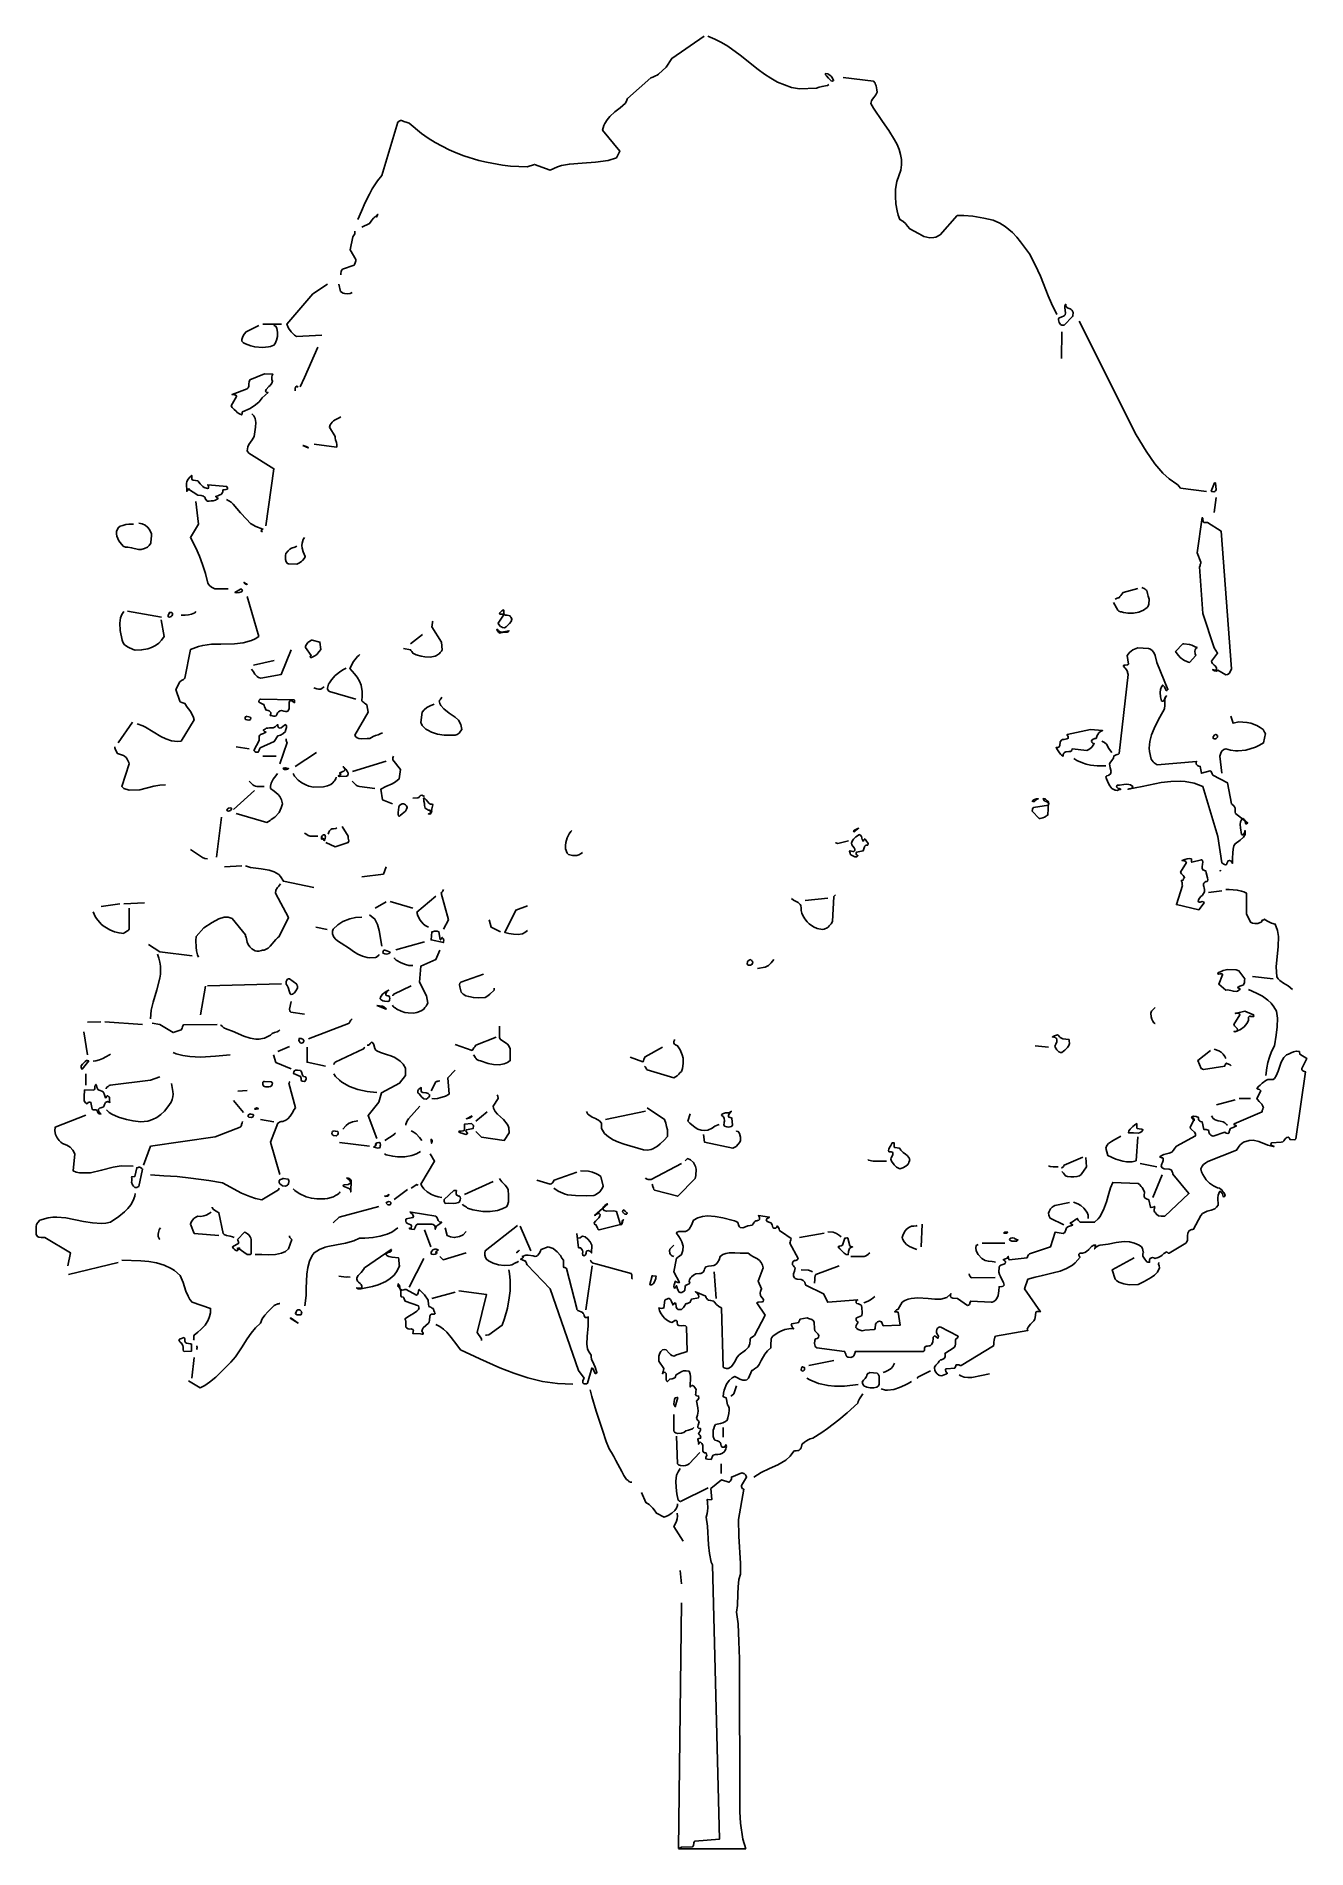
# Model space of a CAD drawing. Header units: metres. Extents: x -3.7 to 3.18, y -0.05 to 9.77.
import ezdxf

# ---------------------------------------------------------------- set-up
doc = ezdxf.new("R2010")
doc.units = ezdxf.units.M

msp = doc.modelspace()

# ---------------------------------------------------------------- linework, layer by layer
msp.add_line((0.1428, -0.0514), (-0.2209, -0.0511))
at = {"flags": 128}
for points in [[(-0.083, 9.7678), (-0.258, 9.6478), (-0.289, 9.5998), (-0.33, 9.5628), (-0.338, 9.5568), (-0.347, 9.5528), (-0.354, 9.5498), (-0.361, 9.5468), (-0.371, 9.5418), (-0.498, 9.4298), (-0.5, 9.4268), (-0.502, 9.4218), (-0.504, 9.4158), (-0.506, 9.4098), (-0.509, 9.4048), (-0.538, 9.3808), (-0.567, 9.3578), (-0.593, 9.3328), (-0.608, 9.3148), (-0.621, 9.2948), (-0.626, 9.2838), (-0.633, 9.2598), (-0.539, 9.1458), (-0.558, 9.1088), (-0.603, 9.0948), (-0.672, 9.0848), (-0.743, 9.0808), (-0.812, 9.0748), (-0.856, 9.0668), (-0.877, 9.0598), (-0.917, 9.0428), (-1.001, 9.0738), (-1.041, 9.0598), (-1.131, 9.0648), (-1.175, 9.0698), (-1.261, 9.0848), (-1.303, 9.0948), (-1.385, 9.1208), (-1.425, 9.1358), (-1.464, 9.1528), (-1.54, 9.1928), (-1.577, 9.2158), (-1.613, 9.2408), (-1.681, 9.2978), (-1.691, 9.2998), (-1.709, 9.3068), (-1.716, 9.3088), (-1.721, 9.3118), (-1.727, 9.3108), (-1.731, 9.3098), (-1.735, 9.3078), (-1.742, 9.3018), (-1.828, 9.0128), (-1.852, 8.9848), (-1.881, 8.9418), (-1.896, 8.9118), (-1.918, 8.8668), (-1.938, 8.8198), (-1.959, 8.7748)], [(-0.062, 9.7678), (-0.025, 9.7528), (0.011, 9.7348), (0.045, 9.7138), (0.112, 9.6648), (0.21, 9.5868), (0.244, 9.5618), (0.278, 9.5398), (0.314, 9.5198), (0.352, 9.5038), (0.391, 9.4908), (0.433, 9.4838), (0.525, 9.4868), (0.541, 9.4918), (0.556, 9.4958), (0.575, 9.4998), (0.586, 9.5018), (0.593, 9.5068)], [(0.587, 9.5648), (0.593, 9.5608), (0.6, 9.5558), (0.605, 9.5518), (0.613, 9.5408), (0.618, 9.5278), (0.613, 9.5238), (0.605, 9.5258), (0.591, 9.5408), (0.58, 9.5538), (0.574, 9.5588), (0.575, 9.5668), (0.587, 9.5648), (0.587, 9.5648)], [(0.67, 9.5438), (0.835, 9.5238), (0.843, 9.5138), (0.846, 9.5068), (0.849, 9.4998), (0.853, 9.4778), (0.854, 9.4648), (0.851, 9.4568), (0.848, 9.4498), (0.837, 9.4368), (0.829, 9.4268), (0.824, 9.4188), (0.821, 9.4038), (0.834, 9.3788), (0.884, 9.3058), (0.918, 9.2568), (0.949, 9.2068), (0.962, 9.1808), (0.973, 9.1538), (0.981, 9.1268), (0.986, 9.0998), (0.986, 9.0708), (0.983, 9.0418), (0.961, 8.9808), (0.954, 8.9398), (0.953, 8.8998), (0.955, 8.8608), (0.962, 8.8228), (0.969, 8.7978), (0.978, 8.7748), (0.993, 8.7658), (1.007, 8.7538), (1.019, 8.7398), (1.031, 8.7238), (1.079, 8.6998), (1.098, 8.6888), (1.108, 8.6838), (1.139, 8.6758), (1.161, 8.6768), (1.172, 8.6798), (1.195, 8.6928), (1.288, 8.7958), (1.324, 8.7968), (1.372, 8.7928), (1.432, 8.7818), (1.483, 8.7718), (1.518, 8.7548), (1.548, 8.7368), (1.587, 8.7038), (1.61, 8.6798), (1.631, 8.6548), (1.679, 8.5888), (1.711, 8.5298), (1.739, 8.4678), (1.756, 8.4258), (1.781, 8.3618), (1.798, 8.3198), (1.828, 8.2598)], [(-1.851, 8.7978), (-1.855, 8.7918), (-1.857, 8.7878), (-1.851, 8.7988), (-1.85, 8.8028), (-1.854, 8.7998), (-1.864, 8.7888), (-1.869, 8.7858), (-1.874, 8.7828), (-1.883, 8.7718), (-1.887, 8.7668), (-1.895, 8.7538), (-1.937, 8.7328)], [(-1.975, 8.7118), (-1.974, 8.7058), (-1.975, 8.6978), (-1.982, 8.6858), (-1.986, 8.6818), (-2, 8.6098), (-1.969, 8.5578), (-1.97, 8.5518), (-1.971, 8.5458), (-1.973, 8.5398), (-1.976, 8.5318), (-1.979, 8.5278), (-2.041, 8.5058), (-2.046, 8.4988), (-2.048, 8.4928), (-2.051, 8.4828), (-2.051, 8.4758)], [(-2.123, 8.4238), (-2.202, 8.3728), (-2.342, 8.2078), (-2.333, 8.1858), (-2.319, 8.1658), (-2.31, 8.1568), (-2.301, 8.1478), (-2.29, 8.1408), (-2.153, 8.1488)], [(-2.061, 8.4238), (-2.053, 8.3858), (-2.038, 8.3768), (-2.029, 8.3738), (-2.014, 8.3728), (-1.999, 8.3748), (-1.989, 8.3788)], [(1.876, 8.3108), (1.876, 8.3078), (1.878, 8.3038), (1.88, 8.3018), (1.881, 8.2988), (1.888, 8.2948), (1.9, 8.2908), (1.906, 8.2878), (1.909, 8.2838), (1.911, 8.2828), (1.916, 8.2708), (1.915, 8.2538), (1.913, 8.2488), (1.867, 8.2018), (1.855, 8.2028), (1.848, 8.2068), (1.843, 8.2118), (1.84, 8.2168), (1.836, 8.2318), (1.837, 8.2368), (1.841, 8.2418), (1.851, 8.2468), (1.867, 8.2528), (1.872, 8.2578), (1.874, 8.2688), (1.873, 8.2818), (1.87, 8.2988), (1.871, 8.3078), (1.876, 8.3158), (1.876, 8.3108), (1.876, 8.3108)], [(-2.494, 8.2008), (-2.564, 8.1658), (-2.574, 8.1538), (-2.582, 8.1408), (-2.587, 8.1248), (-2.586, 8.1168), (-2.579, 8.1088), (-2.578, 8.1068), (-2.567, 8.1008), (-2.538, 8.0898), (-2.517, 8.0848), (-2.474, 8.0818), (-2.442, 8.0858), (-2.432, 8.0878), (-2.413, 8.0948), (-2.406, 8.1028), (-2.398, 8.1208), (-2.394, 8.1418), (-2.393, 8.1638), (-2.397, 8.1838), (-2.402, 8.1968), (-2.405, 8.1978), (-2.409, 8.1998), (-2.412, 8.2018), (-2.413, 8.2028)], [(-2.473, 8.2078), (-2.371, 8.2078)], [(1.855, 8.1658), (1.853, 8.0218)], [(1.948, 8.2238), (2.257, 7.6088), (2.312, 7.5208), (2.335, 7.4848), (2.359, 7.4508), (2.402, 7.4008), (2.435, 7.3708), (2.478, 7.3418), (2.484, 7.3358), (2.489, 7.3308), (2.498, 7.3198), (2.638, 7.3008)], [(-2.175, 8.0838), (-2.247, 7.9188), (-2.27, 7.8678)], [(-2.464, 7.9398), (-2.418, 7.9368), (-2.423, 7.9308), (-2.425, 7.9228), (-2.424, 7.9078), (-2.42, 7.8988), (-2.424, 7.8878), (-2.434, 7.8758), (-2.441, 7.8708), (-2.455, 7.8548), (-2.458, 7.8438), (-2.455, 7.8398), (-2.444, 7.8378), (-2.477, 7.8088), (-2.492, 7.7878), (-2.512, 7.7708), (-2.542, 7.7518), (-2.583, 7.7338), (-2.584, 7.7308), (-2.585, 7.7238), (-2.586, 7.7208), (-2.587, 7.7168), (-2.599, 7.7218), (-2.611, 7.7288), (-2.618, 7.7358), (-2.629, 7.7458), (-2.639, 7.7568), (-2.645, 7.7648), (-2.615, 7.8168), (-2.616, 7.8198), (-2.622, 7.8248), (-2.628, 7.8258), (-2.639, 7.8268), (-2.557, 7.8568), (-2.552, 7.8638), (-2.549, 7.8718), (-2.548, 7.8848), (-2.547, 7.8958), (-2.543, 7.9058), (-2.464, 7.9398)], [(-2.298, 7.8468), (-2.297, 7.8618), (-2.294, 7.8688), (-2.289, 7.8728), (-2.282, 7.8668)], [(-2.532, 7.7228), (-2.522, 7.7108), (-2.515, 7.6978), (-2.511, 7.6748), (-2.512, 7.6508), (-2.519, 7.5998), (-2.531, 7.5808), (-2.549, 7.5558), (-2.555, 7.5428), (-2.557, 7.5218), (-2.554, 7.5168), (-2.549, 7.5098), (-2.413, 7.4248), (-2.457, 7.1148)], [(-2.051, 7.7058), (-2.059, 7.7008), (-2.081, 7.6898), (-2.09, 7.6838), (-2.098, 7.6768), (-2.108, 7.6618), (-2.112, 7.6508), (-2.081, 7.5998), (-2.082, 7.5918), (-2.08, 7.5818), (-2.074, 7.5668), (-2.072, 7.5558), (-2.072, 7.5478), (-2.074, 7.5408), (-2.195, 7.5578)], [(-2.257, 7.5508), (-2.254, 7.5498), (-2.244, 7.5478), (-2.238, 7.5458), (-2.23, 7.5408), (-2.227, 7.5378), (-2.257, 7.5508)], [(-2.858, 7.3828), (-2.857, 7.3708), (-2.855, 7.3648), (-2.85, 7.3628), (-2.825, 7.3598), (-2.813, 7.3428), (-2.798, 7.3288), (-2.791, 7.3238), (-2.772, 7.3178), (-2.768, 7.3188), (-2.767, 7.3258), (-2.768, 7.3328), (-2.771, 7.3378), (-2.668, 7.3278), (-2.664, 7.3198), (-2.665, 7.3148), (-2.673, 7.3118), (-2.682, 7.3108), (-2.688, 7.3108), (-2.689, 7.3048), (-2.69, 7.2998), (-2.691, 7.2968), (-2.695, 7.2898), (-2.699, 7.2848), (-2.705, 7.2828), (-2.716, 7.2788), (-2.728, 7.2748), (-2.728, 7.2728), (-2.716, 7.2658), (-2.715, 7.2628), (-2.724, 7.2578), (-2.729, 7.2548), (-2.742, 7.2518), (-2.752, 7.2508), (-2.763, 7.2498), (-2.774, 7.2488), (-2.782, 7.2578), (-2.785, 7.2638), (-2.786, 7.2698), (-2.79, 7.2728), (-2.794, 7.2758), (-2.806, 7.2798), (-2.825, 7.2808), (-2.876, 7.3138), (-2.886, 7.3088), (-2.877, 7.3138), (-2.872, 7.3168), (-2.872, 7.3148), (-2.885, 7.3018), (-2.886, 7.3448), (-2.885, 7.3558), (-2.878, 7.3678), (-2.869, 7.3788), (-2.858, 7.3888), (-2.858, 7.3828), (-2.858, 7.3828)], [(2.687, 7.3478), (2.691, 7.3108), (2.687, 7.3058), (2.683, 7.3018), (2.677, 7.2998), (2.667, 7.3008), (2.664, 7.3038), (2.682, 7.3478), (2.687, 7.3478), (2.687, 7.3478)], [(2.691, 7.2688), (2.68, 7.1878)], [(-2.835, 7.2478), (-2.822, 7.1248), (-2.865, 7.0528), (-2.835, 6.9958), (-2.816, 6.9518), (-2.799, 6.9058), (-2.784, 6.8568), (-2.77, 6.8048), (-2.763, 6.7948), (-2.75, 6.7828), (-2.744, 6.7788), (-2.733, 6.7748), (-2.66, 6.7748)], [(-2.669, 7.2588), (-2.645, 7.2428), (-2.633, 7.2328), (-2.593, 7.1868), (-2.562, 7.1508), (-2.539, 7.1288), (-2.511, 7.1118), (-2.472, 7.0978), (-2.481, 7.0898), (-2.482, 7.0868), (-2.474, 7.0838)], [(-3.144, 7.1308), (-3.126, 7.1258), (-3.111, 7.1188), (-3.097, 7.1088), (-3.086, 7.0948), (-3.075, 7.0728), (-3.076, 7.0568), (-3.077, 7.0478), (-3.078, 7.0388), (-3.079, 7.0308), (-3.079, 7.0218), (-3.088, 7.0088), (-3.097, 7.0008), (-3.113, 6.9928), (-3.132, 6.9878), (-3.145, 6.9868), (-3.169, 6.9928), (-3.184, 6.9968), (-3.204, 6.9998), (-3.217, 7.0008), (-3.229, 7.0058), (-3.245, 7.0248), (-3.252, 7.0348), (-3.263, 7.0588), (-3.266, 7.0718), (-3.265, 7.0848), (-3.256, 7.1048), (-3.245, 7.1128), (-3.231, 7.1178), (-3.215, 7.1218), (-3.198, 7.1238), (-3.174, 7.1248)], [(2.619, 7.1558), (2.62, 7.1378), (2.623, 7.1338), (2.644, 7.1338), (2.717, 7.0868), (2.773, 6.3408), (2.767, 6.3248), (2.76, 6.3158), (2.752, 6.3108), (2.742, 6.3078), (2.7, 6.3338), (2.692, 6.3288), (2.682, 6.3298), (2.672, 6.3348), (2.671, 6.3368), (2.676, 6.3348), (2.68, 6.3338), (2.691, 6.3338), (2.693, 6.3438), (2.688, 6.3528), (2.68, 6.3608), (2.671, 6.3688), (2.667, 6.3748), (2.666, 6.3828), (2.698, 6.4248), (2.68, 6.4548), (2.619, 6.6408), (2.601, 6.8938), (2.603, 6.8988), (2.604, 6.9058), (2.607, 6.9138), (2.608, 6.9188), (2.588, 6.9698), (2.615, 7.1598), (2.617, 7.1578), (2.618, 7.1568), (2.619, 7.1558), (2.619, 7.1558)], [(-2.247, 7.0518), (-2.255, 7.0408), (-2.26, 7.0218), (-2.261, 7.0088), (-2.26, 6.9948), (-2.255, 6.9738), (-2.243, 6.9498), (-2.248, 6.9398), (-2.258, 6.9278), (-2.263, 6.9218), (-2.277, 6.9128), (-2.288, 6.9078), (-2.333, 6.9088), (-2.34, 6.9118), (-2.347, 6.9208), (-2.351, 6.9328), (-2.351, 6.9548), (-2.348, 6.9658), (-2.335, 6.9798), (-2.326, 6.9898), (-2.317, 6.9948), (-2.3, 7.0008), (-2.288, 7.0048)], [(-2.573, 6.8048), (-2.573, 6.8038), (-2.562, 6.8018), (-2.557, 6.7988), (-2.56, 6.7968), (-2.565, 6.7988), (-2.571, 6.8058), (-2.574, 6.8098), (-2.575, 6.8088), (-2.573, 6.8048), (-2.573, 6.8048)], [(2.288, 6.7808), (2.291, 6.7798), (2.301, 6.7758), (2.306, 6.7728), (2.311, 6.7678), (2.315, 6.7648), (2.319, 6.7488), (2.323, 6.7338), (2.327, 6.7178), (2.326, 6.6918), (2.322, 6.6808), (2.317, 6.6738), (2.297, 6.6588), (2.271, 6.6478), (2.242, 6.6428), (2.213, 6.6418), (2.188, 6.6468), (2.178, 6.6488), (2.173, 6.6498), (2.163, 6.6538), (2.157, 6.6578), (2.134, 6.6998)], [(2.267, 6.7768), (2.186, 6.7538), (2.179, 6.7458), (2.175, 6.7388), (2.169, 6.7318), (2.165, 6.7258), (2.159, 6.7248), (2.155, 6.7238), (2.15, 6.7218), (2.147, 6.7208), (2.144, 6.7188)], [(-2.557, 6.7328), (-2.495, 6.5168), (-2.515, 6.5038), (-2.535, 6.4938), (-2.579, 6.4818), (-2.626, 6.4768), (-2.7, 6.4748), (-2.75, 6.4738), (-2.798, 6.4678), (-2.821, 6.4618), (-2.865, 6.4448), (-2.895, 6.2898), (-2.903, 6.2838), (-2.914, 6.2778), (-2.923, 6.2698), (-2.944, 6.2288), (-2.923, 6.1648), (-2.92, 6.1618), (-2.911, 6.1588), (-2.9, 6.1548), (-2.895, 6.1528), (-2.882, 6.1338), (-2.868, 6.1148), (-2.861, 6.1038), (-2.849, 6.0778), (-2.844, 6.0638), (-2.916, 5.9498), (-2.935, 5.9478), (-2.968, 5.9508), (-2.998, 5.9608), (-3.026, 5.9748), (-3.066, 5.9998), (-3.108, 6.0248), (-3.123, 6.0318), (-3.154, 6.0428)], [(-2.587, 6.7718), (-2.586, 6.7698), (-2.585, 6.7688), (-2.584, 6.7668), (-2.583, 6.7658), (-2.588, 6.7588), (-2.601, 6.7538), (-2.613, 6.7528), (-2.624, 6.7538), (-2.593, 6.7728), (-2.587, 6.7718), (-2.587, 6.7718)], [(-3.226, 6.6508), (-3.236, 6.6348), (-3.243, 6.6178), (-3.247, 6.5888), (-3.246, 6.5478), (-3.235, 6.4968), (-3.232, 6.4848), (-3.225, 6.4758), (-3.222, 6.4708), (-3.203, 6.4588), (-3.175, 6.4458), (-3.164, 6.4418), (-3.13, 6.4428), (-3.096, 6.4498), (-3.075, 6.4568), (-3.055, 6.4668), (-3.037, 6.4798), (-3.021, 6.4958), (-3.007, 6.5168), (-3.024, 6.6068)], [(-3.205, 6.6538), (-3.021, 6.6208)], [(-2.968, 6.6468), (-2.968, 6.6458), (-2.963, 6.6418), (-2.962, 6.6338), (-2.965, 6.6278), (-2.969, 6.6238), (-2.979, 6.6208), (-2.985, 6.6218), (-2.986, 6.6258), (-2.985, 6.6318), (-2.981, 6.6408), (-2.979, 6.6468), (-2.968, 6.6468), (-2.968, 6.6468)], [(-2.835, 6.6508), (-2.842, 6.6448), (-2.86, 6.6368), (-2.876, 6.6328), (-2.893, 6.6308), (-2.916, 6.6308)], [(-1.553, 6.5988), (-1.554, 6.5928), (-1.555, 6.5768), (-1.557, 6.5688), (-1.505, 6.4858), (-1.502, 6.4438), (-1.504, 6.4398), (-1.506, 6.4358), (-1.512, 6.4288), (-1.516, 6.4238), (-1.532, 6.4138), (-1.54, 6.4098), (-1.567, 6.4048), (-1.596, 6.4058), (-1.616, 6.4088), (-1.643, 6.4168), (-1.661, 6.4258), (-1.663, 6.4298), (-1.665, 6.4338), (-1.671, 6.4408), (-1.673, 6.4438), (-1.711, 6.4508)], [(-1.168, 6.6578), (-1.167, 6.6408), (-1.166, 6.6378), (-1.162, 6.6318), (-1.15, 6.6308), (-1.134, 6.6278), (-1.133, 6.6248), (-1.129, 6.6198), (-1.126, 6.6148), (-1.124, 6.6098), (-1.128, 6.5978), (-1.137, 6.5858), (-1.155, 6.5688), (-1.164, 6.5628), (-1.174, 6.5638), (-1.181, 6.5678), (-1.186, 6.5708), (-1.196, 6.5828), (-1.198, 6.5888), (-1.17, 6.6308), (-1.171, 6.6348), (-1.174, 6.6368), (-1.189, 6.6378), (-1.191, 6.6418), (-1.19, 6.6448), (-1.179, 6.6548), (-1.17, 6.6598), (-1.169, 6.6588), (-1.168, 6.6578), (-1.168, 6.6578)], [(-2.205, 6.4968), (-2.164, 6.4858), (-2.158, 6.4448), (-2.167, 6.4338), (-2.181, 6.4188), (-2.191, 6.4108), (-2.209, 6.4018), (-2.215, 6.4028), (-2.216, 6.4048), (-2.214, 6.4098), (-2.211, 6.4138), (-2.242, 6.4558), (-2.241, 6.4638), (-2.237, 6.4728), (-2.229, 6.4828), (-2.224, 6.4878), (-2.21, 6.4968), (-2.205, 6.4968), (-2.205, 6.4968)], [(-1.608, 6.5268), (-1.673, 6.4758)], [(-1.196, 6.5478), (-1.194, 6.5448), (-1.187, 6.5418), (-1.181, 6.5388), (-1.139, 6.5468), (-1.145, 6.5418), (-1.15, 6.5398), (-1.161, 6.5388), (-1.175, 6.5378), (-1.185, 6.5368), (-1.188, 6.5338), (-1.195, 6.5378), (-1.203, 6.5488), (-1.205, 6.5548), (-1.196, 6.5478), (-1.196, 6.5478)], [(-2.319, 6.4438), (-2.373, 6.3108), (-2.484, 6.2898), (-2.497, 6.2938), (-2.504, 6.2988), (-2.516, 6.3118), (-2.524, 6.3238), (-2.535, 6.3388)], [(-2.412, 6.3858), (-2.524, 6.3598)], [(-1.948, 6.4178), (-1.953, 6.4138), (-1.961, 6.4068), (-1.981, 6.3798), (-2.002, 6.3418), (-1.976, 6.3138), (-1.962, 6.2948), (-1.95, 6.2738), (-1.941, 6.2518), (-1.934, 6.2178), (-1.934, 6.1928), (-1.937, 6.1668), (-1.932, 6.1618), (-1.925, 6.1578), (-1.922, 6.1548), (-1.916, 6.1508), (-1.91, 6.1458), (-1.903, 6.1058), (-1.974, 5.9808), (-1.969, 5.9728), (-1.962, 5.9668), (-1.953, 5.9638), (-1.938, 5.9618), (-1.907, 5.9628), (-1.893, 5.9638), (-1.875, 5.9738), (-1.862, 5.9788), (-1.849, 5.9828), (-1.837, 5.9878), (-1.825, 5.9948)], [(2.267, 6.4548), (2.324, 6.4518), (2.334, 6.4468), (2.345, 6.4378), (2.355, 6.4248), (2.36, 6.4138), (2.369, 6.3758), (2.429, 6.2288), (2.424, 6.2228), (2.419, 6.2238), (2.414, 6.2338), (2.41, 6.2438), (2.406, 6.2488), (2.401, 6.2528), (2.395, 6.2438), (2.389, 6.2288), (2.388, 6.2128), (2.389, 6.1898), (2.394, 6.1668), (2.4, 6.1648), (2.405, 6.1658), (2.409, 6.1718), (2.414, 6.1858), (2.417, 6.1908), (2.422, 6.1938), (2.416, 6.1878), (2.412, 6.1758), (2.413, 6.1438), (2.411, 6.1248), (2.386, 6.0798), (2.369, 6.0488), (2.354, 6.0168), (2.341, 5.9828), (2.332, 5.9478), (2.328, 5.9118), (2.329, 5.8938), (2.338, 5.8508), (2.349, 5.8368), (2.354, 5.8308), (2.371, 5.8198), (2.584, 5.8388), (2.582, 5.8308), (2.583, 5.8248), (2.589, 5.8178), (2.597, 5.8138), (2.604, 5.8118), (2.611, 5.7748), (2.658, 5.7888), (2.662, 5.7858), (2.667, 5.7778), (2.669, 5.7718), (2.67, 5.7678), (2.672, 5.7648), (2.751, 5.7238), (2.773, 5.6088), (2.778, 5.6058), (2.785, 5.6008), (2.79, 5.5928), (2.793, 5.5868), (2.794, 5.5638), (2.796, 5.5578), (2.861, 5.5068), (2.856, 5.5008), (2.851, 5.5018), (2.845, 5.5188), (2.842, 5.5248), (2.835, 5.5298), (2.83, 5.5258), (2.823, 5.5118), (2.821, 5.4968), (2.823, 5.4798), (2.828, 5.4438), (2.833, 5.4408), (2.837, 5.4418), (2.843, 5.4528), (2.845, 5.4598), (2.847, 5.4648), (2.847, 5.4438), (2.838, 5.4288), (2.821, 5.4128), (2.793, 5.3928), (2.787, 5.3818), (2.782, 5.3638), (2.78, 5.3438), (2.779, 5.3148), (2.779, 5.2868), (2.776, 5.2938), (2.772, 5.2988), (2.762, 5.3028), (2.755, 5.3008), (2.753, 5.2978), (2.752, 5.2928), (2.75, 5.2898), (2.749, 5.2868), (2.748, 5.2828), (2.745, 5.2798), (2.742, 5.2788), (2.736, 5.2808), (2.723, 5.2878), (2.721, 5.2898), (2.7, 5.4318), (2.618, 5.7028), (2.571, 5.7218), (2.522, 5.7308), (2.497, 5.7328), (2.445, 5.7308), (2.393, 5.7248), (2.289, 5.7038), (2.213, 5.6888), (2.219, 5.6898), (2.225, 5.6908), (2.23, 5.6918), (2.236, 5.6958), (2.24, 5.7028), (2.227, 5.7118), (2.217, 5.7148), (2.207, 5.7158), (2.19, 5.7138), (2.166, 5.7108), (2.155, 5.7098), (2.151, 5.7028), (2.152, 5.6988), (2.158, 5.6938), (2.165, 5.6918), (2.174, 5.6888), (2.17, 5.6878), (2.166, 5.6868), (2.161, 5.6848), (2.158, 5.6838), (2.155, 5.6818), (2.147, 5.6828), (2.143, 5.6838), (2.137, 5.6868), (2.126, 5.6928), (2.114, 5.7068), (2.105, 5.7238), (2.093, 5.7538), (2.094, 5.7578), (2.098, 5.7618), (2.105, 5.7628), (2.108, 5.7648), (2.11, 5.7648), (2.118, 5.7718), (2.121, 5.7848), (2.117, 5.8048), (2.113, 5.8258), (2.119, 5.8348), (2.126, 5.8438), (2.129, 5.8488), (2.134, 5.8568), (2.137, 5.8688), (2.141, 5.8718), (2.148, 5.8748), (2.154, 5.8768), (2.161, 5.8788), (2.165, 5.8818), (2.213, 6.3108), (2.211, 6.3208), (2.21, 6.3268), (2.205, 6.3358), (2.2, 6.3428), (2.195, 6.3468), (2.188, 6.3548), (2.191, 6.3598), (2.198, 6.3608), (2.21, 6.3618), (2.216, 6.3668), (2.209, 6.4138), (2.216, 6.4228), (2.221, 6.4298), (2.239, 6.4438), (2.257, 6.4518), (2.267, 6.4548), (2.267, 6.4548)], [(2.515, 6.4758), (2.546, 6.4728), (2.559, 6.4688), (2.577, 6.4598), (2.587, 6.4558), (2.58, 6.4508), (2.576, 6.4438), (2.575, 6.4358), (2.576, 6.4228), (2.58, 6.4138), (2.546, 6.3758), (2.535, 6.3788), (2.515, 6.3878), (2.496, 6.4018), (2.479, 6.4218), (2.471, 6.4348), (2.51, 6.4758), (2.515, 6.4758), (2.515, 6.4758)], [(-2.021, 6.3448), (-2.036, 6.3368), (-2.051, 6.3278), (-2.081, 6.3038), (-2.101, 6.2818), (-2.112, 6.2658), (-2.117, 6.2568), (-2.123, 6.2358), (-2.122, 6.2308), (-2.119, 6.2248), (-2.115, 6.2198), (-2.112, 6.2178), (-1.969, 6.1758)], [(-2.196, 6.2378), (-2.192, 6.2368), (-2.181, 6.2328), (-2.17, 6.2298), (-2.158, 6.2308), (-2.151, 6.2358), (-2.141, 6.2438)], [(-1.504, 6.1868), (-1.506, 6.1838), (-1.509, 6.1788), (-1.511, 6.1758), (-1.512, 6.1728), (-1.517, 6.1668), (-1.514, 6.1538), (-1.508, 6.1418), (-1.493, 6.1238), (-1.463, 6.1008), (-1.432, 6.0798), (-1.414, 6.0618), (-1.401, 6.0398), (-1.395, 6.0118), (-1.402, 6.0028), (-1.405, 5.9978), (-1.409, 5.9928), (-1.42, 5.9848), (-1.432, 5.9808), (-1.491, 5.9818), (-1.526, 5.9868), (-1.559, 5.9968), (-1.58, 6.0078), (-1.59, 6.0148), (-1.61, 6.0338), (-1.616, 6.0458), (-1.617, 6.0508), (-1.61, 6.1058), (-1.599, 6.1188), (-1.585, 6.1308), (-1.567, 6.1408), (-1.545, 6.1498)], [(-2.485, 6.1758), (-2.304, 6.1728), (-2.301, 6.1688), (-2.302, 6.1598), (-2.302, 6.1568), (-2.31, 6.1638), (-2.311, 6.1648), (-2.315, 6.1658), (-2.32, 6.1708), (-2.327, 6.1658), (-2.33, 6.1598), (-2.331, 6.1488), (-2.33, 6.1368), (-2.331, 6.1248), (-2.338, 6.1118), (-2.343, 6.1088), (-2.351, 6.1098), (-2.359, 6.1118), (-2.372, 6.1148), (-2.379, 6.1138), (-2.388, 6.1078), (-2.393, 6.1018), (-2.396, 6.0968), (-2.401, 6.0858), (-2.407, 6.0838), (-2.415, 6.0848), (-2.422, 6.0868), (-2.429, 6.0878), (-2.433, 6.0878), (-2.429, 6.0968), (-2.43, 6.1038), (-2.435, 6.1098), (-2.439, 6.1128), (-2.456, 6.1178), (-2.459, 6.1238), (-2.461, 6.1288), (-2.463, 6.1348), (-2.465, 6.1418), (-2.468, 6.1468), (-2.473, 6.1498), (-2.483, 6.1548), (-2.488, 6.1568), (-2.492, 6.1598), (-2.494, 6.1638), (-2.493, 6.1708), (-2.49, 6.1748), (-2.488, 6.1758), (-2.485, 6.1758), (-2.485, 6.1758)], [(-3.178, 6.0518), (-3.257, 5.9398)], [(-2.557, 6.0838), (-2.556, 6.0828), (-2.542, 6.0798), (-2.537, 6.0728), (-2.54, 6.0658), (-2.543, 6.0638), (-2.549, 6.0628), (-2.558, 6.0638), (-2.566, 6.0658), (-2.568, 6.0678), (-2.569, 6.0748), (-2.566, 6.0808), (-2.562, 6.0828), (-2.557, 6.0838), (-2.557, 6.0838)], [(-2.391, 6.0328), (-2.391, 6.0298), (-2.389, 6.0268), (-2.388, 6.0228), (-2.385, 6.0198), (-2.373, 6.0218), (-2.365, 6.0288), (-2.356, 6.0358), (-2.35, 6.0388), (-2.346, 6.0358), (-2.344, 6.0298), (-2.345, 6.0228), (-2.349, 6.0118), (-2.35, 6.0068), (-2.35, 6.0018), (-2.365, 5.9878), (-2.378, 5.9818), (-2.391, 5.9778), (-2.411, 5.9468), (-2.487, 5.9128), (-2.489, 5.9118), (-2.49, 5.9088), (-2.491, 5.9058), (-2.493, 5.9008), (-2.495, 5.8958), (-2.498, 5.8898), (-2.504, 5.8888), (-2.511, 5.8898), (-2.516, 5.8928), (-2.519, 5.8958), (-2.521, 5.8988), (-2.493, 5.9518), (-2.492, 5.9768), (-2.49, 5.9818), (-2.485, 5.9848), (-2.475, 5.9888), (-2.469, 5.9908), (-2.463, 5.9948), (-2.457, 5.9958), (-2.456, 5.9978), (-2.463, 6.0018), (-2.47, 6.0068), (-2.469, 6.0098), (-2.46, 6.0148), (-2.454, 6.0188), (-2.446, 6.0198), (-2.437, 6.0208), (-2.416, 6.0218), (-2.406, 6.0268), (-2.401, 6.0318), (-2.393, 6.0388), (-2.392, 6.0358), (-2.391, 6.0328), (-2.391, 6.0328)], [(2.01, 6.0118), (2.075, 6.0058), (2.064, 6.0018), (2.055, 5.9938), (2.049, 5.9858), (2.046, 5.9788), (2.04, 5.9638), (2.034, 5.9628), (2.03, 5.9618), (2.025, 5.9598), (2.022, 5.9588), (2.017, 5.9548), (2.016, 5.9488), (2.017, 5.9428), (2.022, 5.9378), (2.03, 5.9358), (2.025, 5.9268), (2.017, 5.9168), (2.006, 5.9068), (1.997, 5.9018), (1.99, 5.8988), (1.911, 5.9078), (1.909, 5.8988), (1.902, 5.8938), (1.892, 5.8928), (1.876, 5.8918), (1.869, 5.8868), (1.865, 5.8838), (1.861, 5.8768), (1.862, 5.8678), (1.858, 5.8688), (1.853, 5.8738), (1.848, 5.8788), (1.839, 5.8908), (1.834, 5.8968), (1.827, 5.9068), (1.823, 5.9138), (1.833, 5.9148), (1.841, 5.9188), (1.844, 5.9248), (1.845, 5.9458), (1.852, 5.9548), (1.859, 5.9578), (1.867, 5.9588), (1.875, 5.9598), (1.881, 5.9608), (1.889, 5.9648), (1.888, 5.9738), (1.884, 5.9818), (1.883, 5.9848), (2.01, 6.0118)], [(2.77, 6.0838), (2.782, 6.0458), (2.813, 6.0528), (2.857, 6.0508), (2.879, 6.0458), (2.91, 6.0338), (2.928, 6.0238), (2.945, 6.0118), (2.952, 5.9978), (2.956, 5.9928), (2.957, 5.9908), (2.947, 5.9398), (2.926, 5.9268), (2.903, 5.9158), (2.851, 5.9008), (2.809, 5.8968), (2.795, 5.8968), (2.768, 5.9008), (2.743, 5.9078), (2.732, 5.9038), (2.723, 5.8968), (2.718, 5.8888), (2.714, 5.8788), (2.711, 5.8678), (2.722, 5.7748)], [(-3.275, 5.9188), (-3.274, 5.9128), (-3.273, 5.9068), (-3.263, 5.8868), (-3.26, 5.8828), (-3.244, 5.8758), (-3.227, 5.8708), (-3.222, 5.8678), (-3.213, 5.8598), (-3.207, 5.8518), (-3.204, 5.8448), (-3.199, 5.8338), (-3.196, 5.8258), (-3.237, 5.7028), (-3.225, 5.6928), (-3.197, 5.6828), (-3.139, 5.6848), (-3.063, 5.7058), (-3.031, 5.7108), (-3, 5.7128)], [(-2.618, 5.9188), (-2.546, 5.9078)], [(-2.347, 5.9608), (-2.346, 5.9518), (-2.344, 5.9468), (-2.343, 5.9438), (-2.341, 5.9408), (-2.38, 5.8268)], [(2.071, 5.9488), (2.085, 5.9418), (2.096, 5.9318), (2.11, 5.9088), (2.118, 5.8958), (2.126, 5.8878)], [(2.698, 5.9798), (2.697, 5.9698), (2.69, 5.9638), (2.687, 5.9618), (2.681, 5.9608), (2.674, 5.9638), (2.675, 5.9728), (2.679, 5.9798), (2.682, 5.9838), (2.688, 5.9858), (2.698, 5.9798), (2.698, 5.9798)], [(-2.473, 5.8678), (-2.401, 5.8678)], [(-2.35, 5.8048), (-2.333, 5.8008), (-2.339, 5.7968), (-2.346, 5.7948), (-2.356, 5.7958), (-2.36, 5.7978), (-2.362, 5.8028), (-2.353, 5.8038), (-2.35, 5.8048), (-2.35, 5.8048)], [(-2.182, 5.8878), (-2.298, 5.8118)], [(-2.03, 5.8048), (-2.026, 5.7998), (-2.022, 5.7958), (-2.018, 5.7888), (-2.014, 5.7828), (-2.01, 5.7748), (-2.011, 5.7688), (-2.013, 5.7658), (-2.015, 5.7618), (-2.019, 5.7588), (-2.057, 5.7578), (-2.063, 5.7588), (-2.064, 5.7598), (-2.057, 5.7648), (-2.05, 5.7688), (-2.051, 5.7718), (-2.057, 5.7758), (-2.053, 5.7788), (-2.046, 5.7818), (-2.04, 5.7838), (-2.034, 5.7858), (-2.028, 5.7918), (-2.027, 5.7938), (-2.033, 5.8058), (-2.037, 5.8108), (-2.036, 5.8088), (-2.03, 5.8048), (-2.03, 5.8048)], [(-1.804, 5.8398), (-1.988, 5.7848)], [(-1.765, 5.8678), (-1.767, 5.8638), (-1.769, 5.8588), (-1.769, 5.8478), (-1.728, 5.7958), (-1.735, 5.7448), (-1.754, 5.7278), (-1.772, 5.7178), (-1.806, 5.7028), (-1.834, 5.6888), (-1.824, 5.6308), (-1.771, 5.6098)], [(1.92, 5.8558), (1.936, 5.8438), (1.966, 5.8308), (1.987, 5.8238), (2.01, 5.8188), (2.046, 5.8148), (2.092, 5.8158)], [(-2.394, 5.7738), (-2.403, 5.7608), (-2.416, 5.7428), (-2.427, 5.7218), (-2.432, 5.7048), (-2.431, 5.6928), (-2.411, 5.6788), (-2.39, 5.6608), (-2.381, 5.6498), (-2.371, 5.6308), (-2.367, 5.6088), (-2.373, 5.5878), (-2.385, 5.5628), (-2.408, 5.5378), (-2.427, 5.5238), (-2.433, 5.5188), (-2.452, 5.5088), (-2.617, 5.5578)], [(-2.546, 5.7328), (-2.527, 5.7128), (-2.522, 5.7088), (-2.513, 5.7048), (-2.505, 5.7028), (-2.465, 5.7028)], [(-2.308, 5.7738), (-2.301, 5.7598), (-2.281, 5.7368), (-2.262, 5.7228), (-2.24, 5.7118), (-2.224, 5.7058), (-2.199, 5.6998), (-2.144, 5.7018), (-2.123, 5.7068), (-2.104, 5.7148), (-2.093, 5.7238), (-2.088, 5.7308), (-2.084, 5.7348), (-2.078, 5.7448), (-2.075, 5.7538)], [(-1.989, 5.7328), (-1.968, 5.7108), (-1.962, 5.7078), (-1.956, 5.7048), (-1.949, 5.7028), (-1.866, 5.6928)], [(-2.518, 5.6808), (-2.631, 5.5788)], [(-1.711, 5.6088), (-1.706, 5.6078), (-1.7, 5.6048), (-1.695, 5.5978), (-1.691, 5.5888), (-1.694, 5.5798), (-1.7, 5.5698), (-1.709, 5.5618), (-1.719, 5.5558), (-1.729, 5.5468), (-1.734, 5.5408), (-1.738, 5.5438), (-1.739, 5.5508), (-1.74, 5.5538), (-1.739, 5.5638), (-1.738, 5.5748), (-1.737, 5.5928), (-1.732, 5.6008), (-1.726, 5.6058), (-1.719, 5.6088), (-1.711, 5.6088), (-1.711, 5.6088)], [(-1.66, 5.6408), (-1.634, 5.6418), (-1.628, 5.6438), (-1.622, 5.6508), (-1.619, 5.6538), (-1.612, 5.6558), (-1.598, 5.6498)], [(-1.597, 5.6408), (-1.589, 5.6308), (-1.58, 5.6208), (-1.573, 5.6128), (-1.564, 5.6078), (-1.554, 5.6068), (-1.552, 5.6048), (-1.554, 5.5968), (-1.557, 5.5828), (-1.559, 5.5728), (-1.557, 5.5688), (-1.559, 5.5658), (-1.561, 5.5608), (-1.563, 5.5568), (-1.569, 5.5538), (-1.576, 5.5548), (-1.571, 5.5558), (-1.567, 5.5588), (-1.565, 5.5618), (-1.566, 5.5708), (-1.567, 5.5748), (-1.575, 5.5758), (-1.579, 5.5768), (-1.585, 5.5798), (-1.593, 5.5858), (-1.597, 5.5998), (-1.598, 5.6118), (-1.6, 5.6238), (-1.601, 5.6328), (-1.602, 5.6408), (-1.597, 5.6408), (-1.597, 5.6408)], [(1.763, 5.6368), (1.767, 5.6338), (1.776, 5.6258), (1.782, 5.6208), (1.779, 5.5488), (1.774, 5.5458), (1.769, 5.5428), (1.761, 5.5378), (1.752, 5.5338), (1.738, 5.5308), (1.732, 5.5308), (1.694, 5.5698), (1.695, 5.5788), (1.696, 5.5828), (1.701, 5.5888), (1.782, 5.6028), (1.785, 5.6088), (1.783, 5.6148), (1.769, 5.6218), (1.763, 5.6238), (1.76, 5.6258), (1.754, 5.6338), (1.755, 5.6378), (1.763, 5.6368), (1.763, 5.6368)], [(1.728, 5.6368), (1.721, 5.6348), (1.715, 5.6308), (1.712, 5.6268), (1.706, 5.6228), (1.699, 5.6218), (1.694, 5.6238), (1.697, 5.6268), (1.707, 5.6328), (1.717, 5.6368), (1.728, 5.6368), (1.728, 5.6368)], [(-2.697, 5.5368), (-2.724, 5.3208)], [(-2.648, 5.5878), (-2.647, 5.5868), (-2.642, 5.5858), (-2.643, 5.5808), (-2.648, 5.5728), (-2.658, 5.5688), (-2.666, 5.5718), (-2.667, 5.5748), (-2.665, 5.5798), (-2.664, 5.5818), (-2.658, 5.5858), (-2.648, 5.5878), (-2.648, 5.5878)], [(-2.247, 5.4508), (-2.244, 5.4488), (-2.235, 5.4428), (-2.228, 5.4378), (-2.217, 5.4348), (-2.175, 5.4348)], [(-2.137, 5.4408), (-2.136, 5.4378), (-2.135, 5.4348), (-2.134, 5.4308), (-2.135, 5.4238), (-2.138, 5.4138), (-2.139, 5.4098), (-2.141, 5.4108), (-2.148, 5.4238), (-2.151, 5.4228), (-2.153, 5.4178), (-2.155, 5.4188), (-2.156, 5.4248), (-2.155, 5.4308), (-2.149, 5.4378), (-2.144, 5.4408), (-2.139, 5.4418), (-2.137, 5.4408), (-2.137, 5.4408)], [(-2.044, 5.4858), (-2.01, 5.4348), (-2.011, 5.4288), (-2.01, 5.4228), (-2.008, 5.4158), (-2.007, 5.4088), (-2.01, 5.3998), (-2.081, 5.3768), (-2.132, 5.3998)], [(-2.072, 5.4788), (-2.078, 5.4758), (-2.09, 5.4748), (-2.099, 5.4738), (-2.105, 5.4698), (-2.111, 5.4628), (-2.116, 5.4558), (-2.119, 5.4448)], [(-0.8, 5.4648), (-0.805, 5.4588), (-0.814, 5.4468), (-0.825, 5.4248), (-0.832, 5.4008), (-0.834, 5.3828), (-0.833, 5.3658), (-0.824, 5.3418), (-0.817, 5.3358), (-0.795, 5.3288), (-0.772, 5.3298), (-0.762, 5.3338), (-0.748, 5.3398), (-0.742, 5.3458)], [(0.628, 5.3988), (0.631, 5.3978), (0.642, 5.3948), (0.7, 5.4098)], [(0.77, 5.4338), (0.771, 5.4228), (0.773, 5.4168), (0.775, 5.4138), (0.776, 5.4078), (0.78, 5.4088), (0.784, 5.4158), (0.787, 5.4198), (0.793, 5.4138), (0.794, 5.4098), (0.804, 5.3988), (0.806, 5.3928), (0.803, 5.3858), (0.793, 5.3848), (0.788, 5.3808), (0.785, 5.3768), (0.782, 5.3658), (0.781, 5.3598), (0.779, 5.3548), (0.743, 5.3478), (0.74, 5.3428), (0.741, 5.3378), (0.743, 5.3338), (0.747, 5.3288), (0.75, 5.3278), (0.745, 5.3228), (0.74, 5.3218), (0.734, 5.3228), (0.722, 5.3278), (0.711, 5.3338), (0.709, 5.3368), (0.708, 5.3428), (0.707, 5.3468), (0.704, 5.3528), (0.708, 5.3548), (0.722, 5.3518), (0.728, 5.3518), (0.733, 5.3568), (0.734, 5.3638), (0.73, 5.3708), (0.722, 5.3798), (0.717, 5.3868), (0.715, 5.3958), (0.719, 5.4078), (0.726, 5.4178), (0.739, 5.4298), (0.759, 5.4428), (0.76, 5.4408), (0.764, 5.4388), (0.768, 5.4348), (0.77, 5.4338), (0.77, 5.4338)], [(0.752, 5.4758), (0.749, 5.4738), (0.742, 5.4678), (0.732, 5.4578), (0.728, 5.4588), (0.727, 5.4628), (0.731, 5.4668), (0.743, 5.4728), (0.754, 5.4768), (0.752, 5.4758), (0.752, 5.4758)], [(-2.865, 5.3618), (-2.822, 5.3338), (-2.8, 5.3178), (-2.787, 5.3128), (-2.772, 5.3108)], [(2.556, 5.3108), (2.557, 5.2958), (2.558, 5.2928), (2.611, 5.3068), (2.616, 5.3028), (2.618, 5.2928), (2.617, 5.2818), (2.615, 5.2688), (2.615, 5.2608), (2.618, 5.2518), (2.623, 5.2498), (2.63, 5.2468), (2.635, 5.2458), (2.636, 5.2358), (2.644, 5.2088), (2.645, 5.1978), (2.644, 5.1908), (2.641, 5.1888), (2.635, 5.1878), (2.629, 5.1848), (2.623, 5.1798), (2.621, 5.1748), (2.622, 5.1668), (2.623, 5.1608), (2.625, 5.1538), (2.628, 5.1458), (2.627, 5.1318), (2.616, 5.1138), (2.606, 5.1048), (2.597, 5.0928), (2.593, 5.0848), (2.594, 5.0788), (2.597, 5.0758), (2.603, 5.0768), (2.614, 5.0798), (2.621, 5.0778), (2.625, 5.0738), (2.597, 5.0358), (2.475, 5.0638), (2.508, 5.1668), (2.507, 5.1708), (2.506, 5.1828), (2.503, 5.1898), (2.502, 5.1948), (2.511, 5.1958), (2.512, 5.1988), (2.513, 5.2018), (2.514, 5.2048), (2.519, 5.2088), (2.517, 5.2148), (2.511, 5.2218), (2.506, 5.2268), (2.502, 5.2298), (2.498, 5.2388), (2.529, 5.2908), (2.527, 5.2958), (2.522, 5.2998), (2.516, 5.3008), (2.506, 5.3018), (2.521, 5.3078), (2.533, 5.3118), (2.545, 5.3128), (2.556, 5.3108), (2.556, 5.3108)], [(-2.587, 5.2728), (-2.68, 5.2688)], [(-2.566, 5.2728), (-2.54, 5.2648), (-2.482, 5.2578), (-2.438, 5.2498), (-2.411, 5.2408), (-2.387, 5.2258), (-2.377, 5.2158), (-2.361, 5.1898), (-2.196, 5.1568)], [(-1.804, 5.2688), (-1.82, 5.2288), (-1.937, 5.2148)], [(2.71, 5.2488), (2.715, 5.2468), (2.71, 5.2488), (2.71, 5.2488)], [(-2.378, 5.1768), (-2.382, 5.1688), (-2.386, 5.1638), (-2.394, 5.1558), (-2.403, 5.1418), (-2.405, 5.1258), (-2.334, 4.9928), (-2.384, 4.8898), (-2.394, 4.8828), (-2.403, 4.8738), (-2.433, 4.8378), (-2.444, 4.8278), (-2.466, 4.8168), (-2.474, 4.8158), (-2.48, 4.8148), (-2.487, 4.8128), (-2.494, 4.8108), (-2.505, 4.8108), (-2.515, 4.8138), (-2.532, 4.8238), (-2.544, 4.8348), (-2.553, 4.8478), (-2.558, 4.8608), (-2.56, 4.8698), (-2.562, 4.8788), (-2.564, 4.8868), (-2.566, 4.8928), (-2.566, 4.8998), (-2.639, 4.9888), (-2.661, 4.9948), (-2.682, 4.9948), (-2.711, 4.9868), (-2.747, 4.9658), (-2.793, 4.9368), (-2.834, 4.8898), (-2.835, 4.8688), (-2.834, 4.8338), (-2.832, 4.8128), (-2.827, 4.7918), (-2.821, 4.7788)], [(-1.536, 5.1088), (-1.638, 5.0228), (-1.633, 5.0028), (-1.621, 4.9788), (-1.604, 4.9598), (-1.594, 4.9508), (-1.576, 4.9408)], [(-1.494, 5.1458), (-1.496, 5.1418), (-1.498, 5.1368), (-1.503, 5.1308), (-1.507, 5.1258), (-1.467, 4.9808), (-1.494, 4.9298)], [(0.628, 5.1158), (0.619, 5.1068), (0.612, 4.9718), (0.605, 4.9598), (0.595, 4.9478), (0.589, 4.9418), (0.583, 4.9368), (0.567, 4.9298), (0.559, 4.9288), (0.53, 4.9338), (0.51, 4.9428), (0.486, 4.9598), (0.476, 4.9698), (0.463, 4.9858), (0.452, 5.0038), (0.447, 5.0178), (0.443, 5.0308), (0.442, 5.0448), (0.441, 5.0578), (0.438, 5.0648), (0.426, 5.0748), (0.402, 5.0868), (0.391, 5.0958)], [(2.721, 5.1388), (2.649, 5.1298)], [(2.742, 5.1458), (2.761, 5.1448), (2.805, 5.1418), (2.827, 5.1368), (2.841, 5.1318), (2.854, 5.1258), (2.854, 5.0128), (2.877, 4.9678), (2.888, 4.9628), (2.9, 4.9608), (2.917, 4.9618), (2.929, 4.9658), (2.937, 4.9708), (2.938, 4.9778), (2.941, 4.9788), (2.944, 4.9798), (2.948, 4.9818), (2.951, 4.9848), (2.969, 4.9738), (2.979, 4.9678), (2.991, 4.9628), (3.01, 4.9578), (3.022, 4.9238), (3.028, 4.8898), (3.027, 4.8358), (3.016, 4.7268), (3.019, 4.6728), (3.026, 4.6618), (3.035, 4.6528), (3.056, 4.6378), (3.08, 4.6228), (3.103, 4.6028)], [(-3.196, 5.0438), (-3.196, 4.9308), (-3.202, 4.9238), (-3.21, 4.9188), (-3.216, 4.9138), (-3.223, 4.9098), (-3.226, 4.9068), (-3.251, 4.9098), (-3.277, 4.9168), (-3.302, 4.9268), (-3.337, 4.9488), (-3.348, 4.9578), (-3.374, 4.9878), (-3.381, 4.9998), (-3.391, 5.0238)], [(-3.247, 5.0668), (-3.349, 5.0538)], [(-3.226, 5.0668), (-3.113, 5.0728)], [(-1.896, 5.0088), (-1.866, 4.9848), (-1.852, 4.9558), (-1.842, 4.9228), (-1.828, 4.8388)], [(-1.804, 5.0778), (-1.865, 5.0438)], [(-1.783, 5.0808), (-1.66, 5.0438)], [(-1.04, 5.0568), (-1.102, 5.0338), (-1.163, 4.9128), (-1.14, 4.9078), (-1.115, 4.9038), (-1.09, 4.9018), (-1.067, 4.9058), (-1.053, 4.9118), (-1.04, 4.9228)], [(0.587, 5.0988), (0.464, 5.0858)], [(-2.185, 4.9408), (-2.124, 4.9278)], [(-1.937, 4.9948), (-1.971, 4.9928), (-2.002, 4.9868), (-2.04, 4.9718), (-2.066, 4.9538), (-2.092, 4.9298), (-2.095, 4.9198), (-2.095, 4.9048), (-2.09, 4.8908), (-2.081, 4.8778), (-2.069, 4.8668), (-2.049, 4.8548), (-2.004, 4.8248), (-1.981, 4.8098), (-1.958, 4.7958), (-1.933, 4.7848), (-1.907, 4.7778), (-1.894, 4.7758), (-1.863, 4.7768), (-1.858, 4.7788), (-1.855, 4.7798), (-1.845, 4.7888), (-1.842, 4.7928)], [(-1.546, 4.9198), (-1.528, 4.9188), (-1.519, 4.9158), (-1.512, 4.8748), (-1.51, 4.8718), (-1.505, 4.8788), (-1.501, 4.8858), (-1.495, 4.8788), (-1.494, 4.8748), (-1.493, 4.8708), (-1.494, 4.8628), (-1.495, 4.8598), (-1.495, 4.8578), (-1.562, 4.8718), (-1.558, 4.9158), (-1.551, 4.9168), (-1.546, 4.9198), (-1.546, 4.9198)], [(-1.247, 4.9808), (-1.236, 4.9408), (-1.185, 4.9158)], [(-3.093, 4.8478), (-3.031, 4.8068), (-2.856, 4.7858)], [(-1.814, 4.8168), (-1.813, 4.8158), (-1.801, 4.8128), (-1.784, 4.8058), (-1.789, 4.7988), (-1.796, 4.7968), (-1.803, 4.7958), (-1.813, 4.7968), (-1.822, 4.7998), (-1.823, 4.8038), (-1.822, 4.8098), (-1.821, 4.8128), (-1.817, 4.8168), (-1.814, 4.8168), (-1.814, 4.8168)], [(-1.515, 4.8168), (-1.535, 4.7658), (-1.617, 4.7308), (-1.624, 4.6428), (-1.587, 4.5698), (-1.58, 4.5288), (-1.585, 4.5198), (-1.589, 4.5138), (-1.596, 4.5058), (-1.601, 4.4978), (-1.615, 4.4878), (-1.639, 4.4788), (-1.657, 4.4758), (-1.685, 4.4768), (-1.704, 4.4798), (-1.723, 4.4858), (-1.748, 4.4968), (-1.757, 4.5038), (-1.763, 4.5078), (-1.767, 4.5118), (-1.771, 4.5178)], [(-1.597, 4.8618), (-1.752, 4.8178)], [(-3.044, 4.7958), (-3.036, 4.7728), (-3.03, 4.7508), (-3.027, 4.7298), (-3.028, 4.6868), (-3.031, 4.6648), (-3.047, 4.6018), (-3.067, 4.5358), (-3.077, 4.4908), (-3.081, 4.4448)], [(-1.76, 4.7748), (-1.759, 4.7718), (-1.755, 4.7668), (-1.75, 4.7628), (-1.724, 4.7478), (-1.701, 4.7388), (-1.682, 4.7338), (-1.661, 4.7338)], [(0.174, 4.7618), (0.176, 4.7588), (0.18, 4.7558), (0.181, 4.7488), (0.18, 4.7458), (0.178, 4.7408), (0.169, 4.7358), (0.158, 4.7348), (0.154, 4.7368), (0.151, 4.7418), (0.152, 4.7528), (0.154, 4.7568), (0.162, 4.7618), (0.169, 4.7658), (0.17, 4.7648), (0.171, 4.7638), (0.172, 4.7628), (0.173, 4.7618), (0.174, 4.7618), (0.174, 4.7618)], [(0.295, 4.7658), (0.281, 4.7488), (0.265, 4.7338), (0.247, 4.7248), (0.207, 4.7178)], [(-2.783, 4.6208), (-2.81, 4.4658)], [(-2.772, 4.6238), (-2.371, 4.6348)], [(-2.329, 4.6618), (-2.289, 4.6318), (-2.288, 4.6278), (-2.286, 4.6238), (-2.285, 4.6108), (-2.288, 4.6058), (-2.291, 4.6018), (-2.294, 4.5958), (-2.302, 4.5858), (-2.313, 4.5778), (-2.32, 4.5758), (-2.325, 4.5808), (-2.329, 4.5918), (-2.335, 4.6148), (-2.341, 4.6258), (-2.347, 4.6328), (-2.346, 4.6478), (-2.343, 4.6548), (-2.339, 4.6598), (-2.334, 4.6608), (-2.329, 4.6618), (-2.329, 4.6618)], [(-1.669, 4.6238), (-1.764, 4.5778), (-1.765, 4.5748), (-1.767, 4.5738), (-1.768, 4.5708), (-1.769, 4.5698)], [(-1.278, 4.6868), (-1.401, 4.6428), (-1.406, 4.6378), (-1.408, 4.6288), (-1.406, 4.6188), (-1.398, 4.5898), (-1.387, 4.5788), (-1.373, 4.5698), (-1.358, 4.5648), (-1.332, 4.5598), (-1.305, 4.5578), (-1.269, 4.5598), (-1.254, 4.5698), (-1.243, 4.5778), (-1.22, 4.6008), (-1.22, 4.6108)], [(2.752, 4.7128), (2.799, 4.7098), (2.814, 4.7038), (2.845, 4.6618), (2.844, 4.6548), (2.843, 4.6418), (2.84, 4.6318), (2.836, 4.6268), (2.83, 4.6248), (2.819, 4.6208), (2.81, 4.6168), (2.806, 4.6148), (2.813, 4.6108), (2.82, 4.6058), (2.819, 4.6028), (2.814, 4.6008), (2.806, 4.5948), (2.798, 4.5928), (2.784, 4.5938), (2.77, 4.5978), (2.76, 4.6008), (2.751, 4.6018), (2.743, 4.6008), (2.704, 4.6318), (2.725, 4.6828), (2.724, 4.6868), (2.72, 4.6888), (2.713, 4.6878), (2.704, 4.6868), (2.698, 4.6898), (2.707, 4.6968), (2.714, 4.6998), (2.721, 4.7028), (2.728, 4.7058), (2.744, 4.7108), (2.752, 4.7128), (2.752, 4.7128)], [(2.887, 4.6748), (2.999, 4.6618)], [(-2.319, 4.5378), (-2.328, 4.4978), (-2.327, 4.4888), (-2.325, 4.4848), (-2.322, 4.4808), (-2.247, 4.4698)], [(-1.793, 4.5998), (-1.798, 4.5948), (-1.801, 4.5918), (-1.806, 4.5798), (-1.806, 4.5758), (-1.804, 4.5718), (-1.797, 4.5698), (-1.794, 4.5688), (-1.791, 4.5678), (-1.787, 4.5658), (-1.786, 4.5618), (-1.785, 4.5548), (-1.786, 4.5468), (-1.787, 4.5418), (-1.795, 4.5388), (-1.813, 4.5398), (-1.823, 4.5428), (-1.834, 4.5488), (-1.837, 4.5528), (-1.836, 4.5628), (-1.825, 4.5778), (-1.804, 4.5928), (-1.791, 4.5998), (-1.793, 4.5998), (-1.793, 4.5998)], [(2.866, 4.6028), (2.909, 4.5838), (2.941, 4.5668), (2.97, 4.5458), (2.988, 4.5288), (3.003, 4.5088), (3.017, 4.4868), (3.022, 4.4478), (3.021, 4.4018), (3.016, 4.3568), (3.006, 4.2978), (2.99, 4.2668), (2.979, 4.2378), (2.971, 4.2088), (2.965, 4.1798), (2.959, 4.1368)], [(-3.35, 4.4278), (-3.422, 4.4258)], [(-3.329, 4.4278), (-3.124, 4.4148)], [(-3.072, 4.4208), (-3.031, 4.4148), (-2.959, 4.3698), (-2.915, 4.3848), (-2.91, 4.3948), (-2.908, 4.4008), (-2.906, 4.4068), (-2.903, 4.4118), (-2.721, 4.4148)], [(-1.989, 4.4448), (-1.996, 4.4368), (-2, 4.4318), (-2.006, 4.4218), (-2.009, 4.4188), (-2.226, 4.3358)], [(-1.855, 4.5168), (-1.825, 4.5138), (-1.817, 4.5088), (-1.809, 4.5018), (-1.804, 4.4978), (-1.855, 4.5168)], [(2.36, 4.5068), (2.34, 4.4868), (2.337, 4.4758), (2.338, 4.4558), (2.342, 4.4428), (2.347, 4.4318), (2.352, 4.4238), (2.357, 4.4208), (2.359, 4.4188), (2.36, 4.4188)], [(2.845, 4.4868), (2.893, 4.4668), (2.894, 4.4578), (2.89, 4.4568), (2.879, 4.4578), (2.875, 4.4598), (2.871, 4.4588), (2.866, 4.4528), (2.865, 4.4468), (2.865, 4.4358), (2.857, 4.4198), (2.85, 4.4098), (2.842, 4.4008), (2.823, 4.3868), (2.806, 4.3788), (2.792, 4.3748), (2.788, 4.3758), (2.787, 4.3768), (2.804, 4.3778), (2.806, 4.3858), (2.804, 4.3928), (2.79, 4.4068), (2.787, 4.4148), (2.818, 4.4668), (2.816, 4.4718), (2.813, 4.4748), (2.807, 4.4758), (2.797, 4.4748), (2.794, 4.4738), (2.845, 4.4868)], [(-3.443, 4.3738), (-3.423, 4.2488)], [(-2.7, 4.4118), (-2.7, 4.4108), (-2.692, 4.4038), (-2.684, 4.3958), (-2.667, 4.3888), (-2.637, 4.3778), (-2.575, 4.3508), (-2.542, 4.3398), (-2.51, 4.3338), (-2.494, 4.3338), (-2.463, 4.3398), (-2.432, 4.3568), (-2.423, 4.3648), (-2.409, 4.3708), (-2.395, 4.3748), (-2.386, 4.3798), (-2.381, 4.3848)], [(-2.268, 4.3388), (-2.264, 4.3378), (-2.261, 4.3368), (-2.257, 4.3338), (-2.25, 4.3278), (-2.251, 4.3228), (-2.254, 4.3168), (-2.258, 4.3148), (-2.263, 4.3128), (-2.27, 4.3148), (-2.275, 4.3218), (-2.277, 4.3278), (-2.276, 4.3368), (-2.274, 4.3398), (-2.268, 4.3388), (-2.268, 4.3388)], [(-1.21, 4.3458), (-1.319, 4.3018), (-1.325, 4.2938), (-1.33, 4.2868), (-1.335, 4.2788), (-1.34, 4.2738), (-1.432, 4.3048)], [(-1.191, 4.4048), (-1.191, 4.3428), (-1.187, 4.3348), (-1.175, 4.3248), (-1.166, 4.3198), (-1.148, 4.3068), (-1.141, 4.2988), (-1.133, 4.2818), (-1.133, 4.2188), (-1.148, 4.2078), (-1.165, 4.2008), (-1.193, 4.1958), (-1.223, 4.1978), (-1.252, 4.2028), (-1.294, 4.2168), (-1.303, 4.2188), (-1.314, 4.2238), (-1.32, 4.2318), (-1.322, 4.2358), (-1.325, 4.2408), (-1.332, 4.2498)], [(-0.243, 4.3318), (-0.244, 4.3288), (-0.245, 4.3258), (-0.247, 4.3228), (-0.246, 4.3128), (-0.243, 4.3078), (-0.237, 4.3038), (-0.231, 4.2998), (-0.227, 4.2978), (-0.212, 4.2768), (-0.202, 4.2498), (-0.197, 4.2308), (-0.196, 4.2018), (-0.2, 4.1748), (-0.206, 4.1598), (-0.214, 4.1518), (-0.219, 4.1448), (-0.228, 4.1358), (-0.237, 4.1298), (-0.247, 4.1258), (-0.392, 4.1678), (-0.395, 4.1728), (-0.397, 4.1768), (-0.402, 4.1838), (-0.405, 4.1878)], [(1.838, 4.3528), (1.842, 4.3478), (1.846, 4.3438), (1.86, 4.3358), (1.893, 4.3328), (1.894, 4.3288), (1.895, 4.3248), (1.896, 4.3118), (1.892, 4.2998), (1.886, 4.2898), (1.871, 4.2758), (1.864, 4.2698), (1.854, 4.2628), (1.848, 4.2618), (1.838, 4.2658), (1.828, 4.2768), (1.818, 4.2908), (1.817, 4.2968), (1.822, 4.3078), (1.827, 4.3198), (1.828, 4.3288), (1.825, 4.3398), (1.822, 4.3408), (1.818, 4.3428), (1.811, 4.3458), (1.804, 4.3468), (1.807, 4.3488), (1.815, 4.3528), (1.821, 4.3538), (1.832, 4.3588), (1.834, 4.3558), (1.838, 4.3528), (1.838, 4.3528)], [(-3.298, 4.2528), (-3.304, 4.2498), (-3.324, 4.2388), (-3.339, 4.2298), (-3.357, 4.2228), (-3.377, 4.2168), (-3.391, 4.2158)], [(-2.958, 4.2628), (-2.942, 4.2558), (-2.906, 4.2458), (-2.869, 4.2398), (-2.81, 4.2378), (-2.729, 4.2428), (-2.649, 4.2498)], [(-2.415, 4.2488), (-2.402, 4.2088), (-2.32, 4.1738)], [(-2.329, 4.2948), (-2.391, 4.2678)], [(-2.233, 4.2908), (-2.233, 4.2098), (-2.133, 4.1888)], [(-1.921, 4.2908), (-1.924, 4.2868), (-1.927, 4.2828), (-2.082, 4.2098), (-2.083, 4.2078), (-2.085, 4.2058), (-2.087, 4.2008), (-2.088, 4.1988), (-2.089, 4.1978)], [(-1.907, 4.3018), (-1.901, 4.3028), (-1.894, 4.3078), (-1.891, 4.3118), (-1.888, 4.3148), (-1.884, 4.3178), (-1.876, 4.3128), (-1.871, 4.3038), (-1.866, 4.2848), (-1.861, 4.2758), (-1.856, 4.2708), (-1.836, 4.2618), (-1.803, 4.2508), (-1.78, 4.2438), (-1.758, 4.2348), (-1.729, 4.2158), (-1.713, 4.1988), (-1.701, 4.1778), (-1.701, 4.1368), (-1.732, 4.0958), (-1.831, 4.0438), (-1.845, 3.9928), (-1.903, 3.9208), (-1.856, 3.7968)], [(-0.308, 4.2908), (-0.403, 4.2388), (-0.406, 4.2338), (-0.41, 4.2238), (-0.412, 4.2178), (-0.414, 4.2118), (-0.484, 4.2368)], [(3.123, 4.2698), (3.125, 4.2688), (3.141, 4.2668), (3.142, 4.2618), (3.143, 4.2558), (3.144, 4.2528), (3.181, 4.2298), (3.154, 4.1748), (3.155, 4.1698), (3.156, 4.1668), (3.16, 4.1638), (3.163, 4.1608), (3.169, 4.1588), (3.174, 4.1578), (3.122, 3.7948), (3.119, 3.7908), (3.116, 3.7898), (3.091, 3.7908), (3.087, 3.7958), (3.085, 3.7998), (3.083, 3.8038), (3.073, 3.8018), (3.068, 3.7988), (3.065, 3.7938), (3.057, 3.7838), (3.052, 3.7788), (3.042, 3.7758), (2.99, 3.7728), (2.986, 3.7658), (2.988, 3.7598), (3.004, 3.7528), (3, 3.7528), (2.97, 3.7608), (2.922, 3.7798), (2.891, 3.7868), (2.869, 3.7858), (2.839, 3.7758), (2.82, 3.7618), (2.815, 3.7548), (2.807, 3.7448), (2.801, 3.7338), (2.646, 3.6718), (2.634, 3.6648), (2.622, 3.6548), (2.615, 3.6458), (2.608, 3.6318), (2.611, 3.6158), (2.618, 3.6008), (2.636, 3.5728), (2.655, 3.5548), (2.676, 3.5398), (2.697, 3.5298), (2.708, 3.5268), (2.718, 3.5208), (2.722, 3.5178), (2.724, 3.5118), (2.727, 3.5078), (2.73, 3.5048), (2.733, 3.5018), (2.739, 3.4868), (2.734, 3.4808), (2.729, 3.4818), (2.724, 3.4958), (2.721, 3.5028), (2.711, 3.5108), (2.705, 3.4988), (2.702, 3.4898), (2.7, 3.4748), (2.701, 3.4358), (2.693, 3.4238), (2.683, 3.4158), (2.664, 3.4088), (2.642, 3.4018), (2.623, 3.3938), (2.617, 3.3898), (2.608, 3.3798), (2.568, 3.3048), (2.562, 3.3038), (2.558, 3.3028), (2.553, 3.3008), (2.55, 3.2998), (2.543, 3.2948), (2.537, 3.2828), (2.536, 3.2698), (2.535, 3.2448), (2.532, 3.2368), (2.526, 3.2298), (2.436, 3.1748), (2.431, 3.1758), (2.427, 3.1788), (2.424, 3.1818), (2.407, 3.1728), (2.398, 3.1648), (2.391, 3.1598), (2.376, 3.1508), (2.359, 3.1468), (2.353, 3.1498), (2.346, 3.1508), (2.341, 3.1498), (2.333, 3.1468), (2.331, 3.1428), (2.33, 3.1388), (2.33, 3.1258), (2.32, 3.1258), (2.315, 3.1288), (2.304, 3.1418), (2.296, 3.1528), (2.293, 3.1598), (2.294, 3.1728), (2.296, 3.1768), (2.295, 3.1828), (2.294, 3.1918), (2.291, 3.1998), (2.286, 3.2088), (2.274, 3.2178), (2.248, 3.2298), (2.221, 3.2368), (2.193, 3.2378), (2.149, 3.2328), (2.105, 3.2248), (2.062, 3.2188), (2.055, 3.2168), (2.043, 3.2098), (2.032, 3.1978), (2.034, 3.2008), (2.035, 3.2038), (2.036, 3.2098), (2.037, 3.2188), (2.027, 3.2188), (2.015, 3.2118), (2.001, 3.1958), (1.989, 3.1838), (1.979, 3.1788), (1.966, 3.1758), (1.956, 3.1748), (1.951, 3.1738), (1.947, 3.1698), (1.946, 3.1638), (1.95, 3.1578), (1.953, 3.1538), (1.927, 3.1228), (1.912, 3.1108), (1.88, 3.0918), (1.845, 3.0778), (1.808, 3.0678), (1.749, 3.0548), (1.71, 3.0458), (1.671, 3.0338), (1.653, 2.9818), (1.739, 2.8578), (1.735, 2.8588), (1.729, 2.8598), (1.721, 2.8598), (1.715, 2.8578), (1.713, 2.8548), (1.712, 2.8398), (1.711, 2.8268), (1.709, 2.8178), (1.703, 2.8078), (1.685, 2.7908), (1.672, 2.7748), (1.667, 2.7638), (1.668, 2.7598), (1.671, 2.7568), (1.496, 2.7248), (1.492, 2.7198), (1.488, 2.7038), (1.487, 2.6938), (1.486, 2.6828), (1.485, 2.6728), (1.31, 2.5658), (1.304, 2.5668), (1.3, 2.5678), (1.297, 2.5698), (1.29, 2.5708), (1.282, 2.5698), (1.281, 2.5668), (1.28, 2.5628), (1.277, 2.5568), (1.275, 2.5518), (1.23, 2.5488), (1.227, 2.5478), (1.224, 2.5428), (1.227, 2.5338), (1.232, 2.5268), (1.235, 2.5248), (1.227, 2.5188), (1.209, 2.5118), (1.201, 2.5108), (1.194, 2.5118), (1.189, 2.5148), (1.18, 2.5218), (1.171, 2.5328), (1.167, 2.5418), (1.165, 2.5528), (1.165, 2.5568), (1.172, 2.5688), (1.184, 2.5818), (1.191, 2.5898), (1.197, 2.5968), (1.203, 2.5978), (1.207, 2.5988), (1.213, 2.6018), (1.217, 2.6038), (1.221, 2.6108), (1.222, 2.6148), (1.223, 2.6178), (1.223, 2.6278), (1.221, 2.6318), (1.271, 2.6648), (1.276, 2.6728), (1.278, 2.6818), (1.279, 2.7078), (1.289, 2.7168), (1.293, 2.7248), (1.196, 2.7758), (1.19, 2.7748), (1.186, 2.7728), (1.181, 2.7688), (1.177, 2.7618), (1.175, 2.7518), (1.176, 2.7458), (1.18, 2.7358), (1.186, 2.7248), (1.185, 2.7158), (1.183, 2.7138), (1.176, 2.7198), (1.169, 2.7248), (1.165, 2.7268), (1.158, 2.7208), (1.157, 2.7138), (1.156, 2.6928), (1.149, 2.6798), (1.142, 2.6738), (1.135, 2.6728), (1.127, 2.6718), (1.119, 2.6708), (1.112, 2.6668), (1.111, 2.6598), (1.11, 2.6478), (1.107, 2.6448), (1.104, 2.6428), (0.736, 2.6428), (0.735, 2.6368), (0.734, 2.6328), (0.731, 2.6278), (0.729, 2.6218), (0.724, 2.6158), (0.712, 2.6108), (0.699, 2.6118), (0.696, 2.6118), (0.69, 2.6148), (0.687, 2.6198), (0.684, 2.6278), (0.681, 2.6358), (0.678, 2.6428), (0.528, 2.6628), (0.523, 2.6658), (0.519, 2.6708), (0.515, 2.6858), (0.516, 2.7018), (0.52, 2.7108), (0.523, 2.7118), (0.529, 2.7128), (0.533, 2.7148), (0.537, 2.7208), (0.538, 2.7278), (0.534, 2.7358), (0.522, 2.7488), (0.517, 2.7548), (0.515, 2.7678), (0.514, 2.7998), (0.51, 2.8088), (0.501, 2.8158), (0.482, 2.8218), (0.475, 2.8248), (0.436, 2.8168), (0.435, 2.8138), (0.434, 2.8098), (0.432, 2.8068), (0.431, 2.8038), (0.43, 2.7998), (0.392, 2.7928), (0.389, 2.7878), (0.39, 2.7848), (0.392, 2.7788), (0.395, 2.7728), (0.4, 2.7678), (0.403, 2.7658), (0.386, 2.7668), (0.355, 2.7618), (0.333, 2.7528), (0.319, 2.7458), (0.289, 2.7248), (0.284, 2.7188), (0.281, 2.7118), (0.28, 2.6998), (0.279, 2.6868), (0.279, 2.6618), (0.261, 2.6458), (0.246, 2.6278), (0.226, 2.5938), (0.215, 2.5728), (0.207, 2.5588), (0.196, 2.5528), (0.19, 2.5478), (0.181, 2.5418), (0.175, 2.5388), (0.158, 2.4978), (0.149, 2.4898), (0.14, 2.4868), (0.126, 2.4878), (0.111, 2.4928), (0.101, 2.4978), (0.083, 2.5078), (0.069, 2.4998), (0.052, 2.4848), (0.038, 2.4658), (0.026, 2.4338), (0.023, 2.4158), (0.021, 2.3968), (0.028, 2.3948), (0.032, 2.3928), (0.037, 2.3908), (0.044, 2.3538), (0.049, 2.3458), (0.052, 2.3358), (0.053, 2.3248), (0.051, 2.3068), (0.046, 2.2838), (0.042, 2.2698), (0.033, 2.2628), (0.018, 2.2568), (0.006, 2.2528), (-0.021, 2.2468), (-0.026, 2.2388), (-0.03, 2.2258), (-0.033, 2.2158), (-0.034, 2.1998), (-0.033, 2.1828), (-0.028, 2.1678), (-0.027, 2.1648), (-0.024, 2.1628), (-0.011, 2.1578), (0, 2.1538), (0.004, 2.1488), (0.007, 2.1428), (0.008, 2.1378), (0.01, 2.1318), (0.015, 2.1238), (0.028, 2.1248), (0.032, 2.1288), (0.035, 2.1368), (0.037, 2.1338), (0.038, 2.1278), (0.037, 2.1218), (0.035, 2.1158), (0.032, 2.1068), (0.026, 2.0988), (0.016, 2.0908), (0.004, 2.0868), (-0.009, 2.0848), (-0.022, 2.0838), (-0.033, 2.0808), (-0.037, 2.0748), (-0.039, 2.0698), (-0.041, 2.0668), (-0.043, 2.0608), (-0.045, 2.0578), (-0.064, 2.0588), (-0.074, 2.0618), (-0.073, 2.0698), (-0.069, 2.0798), (-0.07, 2.0868), (-0.072, 2.0928), (-0.082, 2.0938), (-0.089, 2.1028), (-0.09, 2.1358), (-0.095, 2.1438), (-0.103, 2.1508), (-0.107, 2.1488), (-0.109, 2.1468), (-0.112, 2.1428), (-0.115, 2.1408), (-0.112, 2.1448), (-0.113, 2.1528), (-0.116, 2.1648), (-0.116, 2.1688), (-0.112, 2.1708), (-0.102, 2.1728), (-0.101, 2.1768), (-0.102, 2.1818), (-0.105, 2.1878), (-0.108, 2.1908), (-0.113, 2.1978), (-0.107, 2.2048), (-0.102, 2.2168), (-0.103, 2.2258), (-0.113, 2.2268), (-0.116, 2.2298), (-0.117, 2.2358), (-0.115, 2.2438), (-0.11, 2.2608), (-0.111, 2.2648), (-0.116, 2.2688), (-0.123, 2.2768), (-0.124, 2.2818), (-0.118, 2.2978), (-0.115, 2.3198), (-0.116, 2.3378), (-0.124, 2.3748), (-0.117, 2.3808), (-0.112, 2.3898), (-0.113, 2.4008), (-0.124, 2.4018), (-0.129, 2.4088), (-0.128, 2.4168), (-0.127, 2.4258), (-0.126, 2.4358), (-0.13, 2.4418), (-0.133, 2.4478), (-0.139, 2.4548), (-0.145, 2.4588), (-0.149, 2.4578), (-0.158, 2.4498), (-0.159, 2.4538), (-0.158, 2.4708), (-0.156, 2.4848), (-0.157, 2.5068), (-0.159, 2.5198), (-0.164, 2.5358), (-0.18, 2.5378), (-0.195, 2.5368), (-0.204, 2.5338), (-0.217, 2.5268), (-0.229, 2.5198), (-0.236, 2.5148), (-0.238, 2.5058), (-0.242, 2.4998), (-0.256, 2.4938), (-0.269, 2.4928), (-0.282, 2.4798), (-0.287, 2.4838), (-0.288, 2.4908), (-0.289, 2.5238), (-0.293, 2.5288), (-0.299, 2.5298), (-0.306, 2.5268), (-0.309, 2.5218), (-0.306, 2.5278), (-0.304, 2.5338), (-0.303, 2.5408), (-0.301, 2.5498), (-0.329, 2.5898), (-0.328, 2.6178), (-0.323, 2.6338), (-0.318, 2.6418), (-0.308, 2.6518), (-0.296, 2.6538), (-0.288, 2.6508), (-0.272, 2.6338), (-0.265, 2.6258), (-0.257, 2.6208), (-0.245, 2.6178), (-0.236, 2.6228), (-0.233, 2.6248), (-0.226, 2.6258), (-0.175, 2.6428), (-0.178, 2.7758), (-0.184, 2.7818), (-0.193, 2.7828), (-0.206, 2.7818), (-0.22, 2.7828), (-0.227, 2.7868), (-0.228, 2.8008), (-0.229, 2.8038), (-0.229, 2.8068), (-0.232, 2.8098), (-0.238, 2.8108), (-0.242, 2.8098), (-0.249, 2.8048), (-0.257, 2.7998), (-0.269, 2.8028), (-0.287, 2.8138), (-0.297, 2.8228), (-0.307, 2.8338), (-0.319, 2.8518), (-0.325, 2.8648), (-0.328, 2.8788), (-0.314, 2.8758), (-0.306, 2.8768), (-0.301, 2.8788), (-0.295, 2.9208), (-0.293, 2.9228), (-0.29, 2.9248), (-0.285, 2.9268), (-0.278, 2.9298), (-0.273, 2.9288), (-0.265, 2.9238), (-0.26, 2.9138), (-0.254, 2.8998), (-0.253, 2.8938), (-0.248, 2.8968), (-0.243, 2.9048), (-0.24, 2.9058), (-0.236, 2.8998), (-0.235, 2.8868), (-0.234, 2.8818), (-0.229, 2.8738), (-0.223, 2.8698), (-0.206, 2.8708), (-0.195, 2.8808), (-0.191, 2.8858), (-0.182, 2.8998), (-0.177, 2.9018), (-0.173, 2.9028), (-0.17, 2.9038), (-0.165, 2.9058), (-0.158, 2.9088), (-0.157, 2.9118), (-0.156, 2.9158), (-0.154, 2.9188), (-0.153, 2.9218), (-0.151, 2.9268), (-0.113, 2.9338), (-0.111, 2.9408), (-0.113, 2.9478), (-0.116, 2.9528), (-0.123, 2.9588), (-0.127, 2.9638), (-0.13, 2.9658), (-0.074, 2.9418), (-0.073, 2.9378), (-0.071, 2.9328), (-0.068, 2.9298), (-0.064, 2.9238), (-0.06, 2.9208), (-0.048, 2.9188), (-0.031, 2.9158), (-0.028, 2.9108), (-0.015, 2.8968), (-0.004, 2.8868), (0.011, 2.8788), (0.021, 2.5578), (0.026, 2.5548), (0.032, 2.5528), (0.038, 2.5498), (0.048, 2.5508), (0.063, 2.5598), (0.071, 2.5688), (0.081, 2.5838), (0.096, 2.6118), (0.107, 2.6238), (0.141, 2.6488), (0.157, 2.6668), (0.165, 2.6838), (0.166, 2.7048), (0.167, 2.7098), (0.17, 2.7158), (0.177, 2.7208), (0.184, 2.7258), (0.19, 2.7298), (0.247, 2.8388), (0.203, 2.9068), (0.209, 2.9088), (0.212, 2.9098), (0.231, 2.9108), (0.237, 2.9138), (0.239, 2.9208), (0.238, 2.9248), (0.231, 2.9338), (0.224, 2.9428), (0.222, 2.9448), (0.221, 2.9608), (0.223, 2.9668), (0.224, 2.9728), (0.228, 2.9818), (0.21, 3.0228), (0.237, 3.0948), (0.234, 3.1108), (0.227, 3.1238), (0.218, 3.1348), (0.206, 3.1438), (0.185, 3.1548), (0.172, 3.1618), (0.155, 3.1748), (0.113, 3.1758), (0.083, 3.1778), (0.053, 3.1768), (0.035, 3.1738), (0.019, 3.1678), (0.004, 3.1578), (-0.001, 3.1398), (-0.01, 3.1248), (-0.016, 3.1178), (-0.023, 3.1128), (-0.031, 3.1088), (-0.043, 3.1058), (-0.059, 3.1048), (-0.066, 3.1038), (-0.074, 3.1008), (-0.078, 3.0948), (-0.08, 3.0888), (-0.083, 3.0808), (-0.088, 3.0728), (-0.093, 3.0688), (-0.1, 3.0658), (-0.108, 3.0648), (-0.128, 3.0638), (-0.14, 3.0568), (-0.151, 3.0468), (-0.156, 3.0408), (-0.162, 3.0298), (-0.164, 3.0228), (-0.161, 3.0128), (-0.164, 3.0088), (-0.172, 3.0048), (-0.177, 3.0038), (-0.184, 2.9998), (-0.186, 2.9948), (-0.187, 2.9748), (-0.193, 2.9678), (-0.194, 2.9668), (-0.199, 2.9648), (-0.203, 2.9628), (-0.212, 2.9618), (-0.219, 2.9648), (-0.224, 2.9728), (-0.228, 2.9858), (-0.231, 2.9978), (-0.233, 2.9988), (-0.237, 2.9918), (-0.241, 2.9858), (-0.245, 2.9868), (-0.247, 2.9968), (-0.245, 3.0028), (-0.243, 3.0088), (-0.242, 3.0148), (-0.24, 3.0228), (-0.235, 3.0198), (-0.225, 3.0168), (-0.221, 3.0158), (-0.217, 3.0158), (-0.247, 3.0748), (-0.232, 3.1478), (-0.226, 3.1518), (-0.223, 3.1548), (-0.216, 3.1598), (-0.206, 3.1678), (-0.198, 3.1888), (-0.197, 3.2128), (-0.204, 3.2358), (-0.21, 3.2508), (-0.219, 3.2648), (-0.233, 3.2838), (-0.229, 3.2888), (-0.22, 3.2918), (-0.184, 3.2928), (-0.172, 3.2988), (-0.164, 3.3058), (-0.152, 3.3268), (-0.14, 3.3538), (-0.117, 3.3668), (-0.092, 3.3738), (-0.065, 3.3768), (-0.023, 3.3738), (0.019, 3.3658), (0.074, 3.3528), (0.081, 3.3498), (0.09, 3.3468), (0.099, 3.3408), (0.105, 3.3228), (0.108, 3.3178), (0.113, 3.3138), (0.127, 3.3118), (0.142, 3.3178), (0.154, 3.3228), (0.167, 3.3258), (0.177, 3.3268), (0.183, 3.3338), (0.186, 3.3398), (0.189, 3.3428), (0.192, 3.3468), (0.198, 3.3498), (0.203, 3.3508), (0.207, 3.3518), (0.213, 3.3548), (0.217, 3.3568), (0.218, 3.3608), (0.217, 3.3678), (0.211, 3.3788), (0.271, 3.3708), (0.27, 3.3688), (0.265, 3.3668), (0.258, 3.3638), (0.254, 3.3558), (0.255, 3.3518), (0.259, 3.3468), (0.273, 3.3408), (0.28, 3.3388), (0.283, 3.3348), (0.286, 3.3278), (0.288, 3.3218), (0.29, 3.3148), (0.294, 3.3098), (0.306, 3.3108), (0.31, 3.3148), (0.312, 3.3218), (0.316, 3.3188), (0.321, 3.3108), (0.323, 3.3048), (0.326, 3.2978), (0.333, 3.2928), (0.337, 3.2908), (0.388, 3.2538), (0.387, 3.2478), (0.385, 3.2418), (0.383, 3.2348), (0.382, 3.2298), (0.426, 3.1468), (0.422, 3.1388), (0.413, 3.1358), (0.406, 3.1348), (0.399, 3.1308), (0.395, 3.1228), (0.396, 3.1128), (0.401, 3.1068), (0.405, 3.1008), (0.41, 3.0948), (0.408, 3.0858), (0.406, 3.0768), (0.402, 3.0638), (0.401, 3.0568), (0.402, 3.0498), (0.406, 3.0408), (0.41, 3.0378), (0.422, 3.0348), (0.443, 3.0318), (0.454, 3.0268), (0.458, 3.0238), (0.462, 3.0188), (0.465, 3.0098), (0.468, 3.0018), (0.564, 2.9548), (0.587, 2.9088), (0.749, 2.9218), (0.744, 2.9198), (0.74, 2.9148), (0.741, 2.9068), (0.745, 2.9028), (0.754, 2.9008), (0.76, 2.8978), (0.766, 2.8948), (0.769, 2.8908), (0.772, 2.8788), (0.773, 2.8538), (0.774, 2.8478), (0.772, 2.8398), (0.769, 2.8358), (0.751, 2.8278), (0.743, 2.8248), (0.74, 2.8198), (0.741, 2.8108), (0.744, 2.8068), (0.749, 2.8038), (0.75, 2.7978), (0.745, 2.7898), (0.741, 2.7828), (0.739, 2.7728), (0.744, 2.7668), (0.752, 2.7618), (0.763, 2.7588), (0.774, 2.7548), (0.787, 2.7578), (0.84, 2.7618), (0.843, 2.7678), (0.844, 2.7748), (0.845, 2.7828), (0.846, 2.7908), (0.85, 2.7978), (0.852, 2.7998), (0.857, 2.8028), (0.867, 2.8068), (0.872, 2.8058), (0.878, 2.8028), (0.887, 2.7818), (0.979, 2.7858), (0.969, 2.8548), (0.965, 2.8558), (0.961, 2.8568), (0.949, 2.8578), (0.952, 2.8618), (0.959, 2.8678), (0.964, 2.8698), (0.969, 2.8718), (0.99, 2.9088), (1.005, 2.9188), (1.022, 2.9258), (1.039, 2.9298), (1.075, 2.9328), (1.13, 2.9288), (1.166, 2.9258), (1.2, 2.9268), (1.231, 2.9358), (1.255, 2.9558), (1.253, 2.9548), (1.251, 2.9518), (1.252, 2.9388), (1.255, 2.9348), (1.264, 2.9308), (1.289, 2.9298), (1.343, 2.8918), (1.349, 2.8928), (1.354, 2.8978), (1.358, 2.9088), (1.361, 2.9158), (1.472, 2.9088), (1.477, 2.9098), (1.487, 2.9138), (1.496, 2.9198), (1.503, 2.9288), (1.51, 2.9458), (1.514, 2.9708), (1.515, 2.9928), (1.53, 2.9938), (1.536, 2.9958), (1.543, 3.0018), (1.538, 3.0168), (1.53, 3.0318), (1.522, 3.0488), (1.517, 3.0598), (1.514, 3.0728), (1.515, 3.0998), (1.519, 3.1058), (1.525, 3.1098), (1.541, 3.1158), (1.548, 3.1198), (1.549, 3.1258), (1.548, 3.1318), (1.543, 3.1368), (1.537, 3.1398), (1.544, 3.1428), (1.549, 3.1438), (1.559, 3.1488), (1.562, 3.1528), (1.564, 3.1578), (1.565, 3.1498), (1.566, 3.1458), (1.569, 3.1398), (1.666, 3.1498), (1.671, 3.1608), (1.674, 3.1668), (1.68, 3.1718), (1.794, 3.2088), (1.818, 3.2888), (1.861, 3.2818), (1.868, 3.2848), (1.871, 3.2878), (1.877, 3.3018), (1.88, 3.3118), (1.882, 3.3148), (1.89, 3.3188), (1.896, 3.3208), (1.903, 3.3228), (1.907, 3.3258), (1.913, 3.3268), (1.914, 3.3278), (1.907, 3.3328), (1.9, 3.3368), (1.901, 3.3398), (1.913, 3.3458), (1.919, 3.3498), (1.925, 3.3548), (1.932, 3.3588), (1.939, 3.3638), (1.94, 3.3598), (1.943, 3.3538), (1.948, 3.3478), (1.953, 3.3428), (2.032, 3.3428), (2.051, 3.3618), (2.06, 3.3728), (2.08, 3.4108), (2.096, 3.4528), (2.11, 3.4978), (2.119, 3.5288), (2.13, 3.5588), (2.268, 3.5518), (2.275, 3.5468), (2.284, 3.5368), (2.289, 3.5318), (2.303, 3.5078), (2.302, 3.5018), (2.301, 3.4918), (2.3, 3.4888), (2.301, 3.4798), (2.306, 3.4728), (2.313, 3.4688), (2.326, 3.4638), (2.334, 3.4238), (2.338, 3.4228), (2.348, 3.4248), (2.354, 3.4268), (2.358, 3.4288), (2.357, 3.4228), (2.356, 3.4178), (2.354, 3.4128), (2.355, 3.4018), (2.358, 3.3978), (2.361, 3.3928), (2.367, 3.3858), (2.378, 3.3778), (2.393, 3.3748), (2.412, 3.3748), (2.543, 3.4978), (2.456, 3.6028), (2.455, 3.6078), (2.454, 3.6118), (2.452, 3.6158), (2.45, 3.6218), (2.446, 3.6268), (2.436, 3.6308), (2.409, 3.6318), (2.398, 3.6378), (2.394, 3.6428), (2.393, 3.6488), (2.397, 3.6588), (2.4, 3.6658), (2.404, 3.6778), (2.403, 3.6898), (2.399, 3.6908), (2.395, 3.6918), (2.392, 3.6938), (2.389, 3.6948), (2.385, 3.6968), (2.392, 3.7028), (2.407, 3.7088), (2.435, 3.7168), (2.45, 3.7228), (2.46, 3.7338), (2.467, 3.7438), (2.475, 3.7548), (2.578, 3.8108), (2.579, 3.8208), (2.574, 3.8298), (2.557, 3.8458), (2.552, 3.8508), (2.55, 3.8578), (2.571, 3.8998), (2.565, 3.9088), (2.567, 3.9058), (2.572, 3.8948), (2.571, 3.8928), (2.557, 3.9088), (2.561, 3.9158), (2.568, 3.9178), (2.582, 3.9148), (2.595, 3.9098), (2.594, 3.9008), (2.597, 3.8948), (2.601, 3.8918), (2.606, 3.8888), (2.615, 3.8858), (2.623, 3.8458), (2.637, 3.8448), (2.647, 3.8418), (2.65, 3.8388), (2.651, 3.8308), (2.652, 3.8278), (2.653, 3.8248), (2.657, 3.8198), (2.662, 3.8148), (2.669, 3.8108), (2.675, 3.8088), (2.737, 3.8298), (2.744, 3.8258), (2.754, 3.8238), (2.76, 3.8278), (2.761, 3.8338), (2.762, 3.8378), (2.765, 3.8438), (2.767, 3.8488), (2.772, 3.8518), (2.777, 3.8548), (2.783, 3.8568), (2.789, 3.8588), (2.794, 3.8618), (2.799, 3.8628), (2.8, 3.8648), (2.79, 3.8708), (2.787, 3.8728), (2.788, 3.8758), (2.939, 3.9408), (2.94, 3.9478), (2.941, 3.9518), (2.943, 3.9558), (2.944, 3.9588), (2.946, 3.9618), (2.943, 3.9718), (2.937, 3.9818), (2.923, 3.9968), (2.915, 4.0068), (2.911, 4.0138), (2.932, 4.0538), (2.931, 4.0568), (2.925, 4.0618), (2.918, 4.0628), (2.915, 4.0648), (2.913, 4.0648), (2.911, 4.0678), (2.922, 4.0798), (2.929, 4.0858), (2.94, 4.0968), (2.96, 4.1108), (2.971, 4.1158), (3, 4.1158), (3.006, 4.1208), (3.015, 4.1358), (3.026, 4.1618), (3.042, 4.2098), (3.057, 4.2358), (3.072, 4.2498), (3.083, 4.2538), (3.097, 4.2608), (3.109, 4.2658), (3.123, 4.2698), (3.123, 4.2698)], [(1.71, 4.2978), (1.782, 4.2918)], [(2.659, 4.2738), (2.591, 4.2188), (2.609, 4.1758), (2.614, 4.1738), (2.617, 4.1728), (2.621, 4.1708), (2.737, 4.1878), (2.738, 4.1918), (2.74, 4.1948), (2.742, 4.2008), (2.745, 4.2048), (2.754, 4.2008), (2.766, 4.1948), (2.772, 4.1908)], [(2.68, 4.2808), (2.704, 4.2718), (2.717, 4.2638), (2.728, 4.2538), (2.737, 4.2398), (2.742, 4.2298)], [(-3.422, 4.2188), (-3.422, 4.2178), (-3.416, 4.2168), (-3.452, 4.1718), (-3.455, 4.1738), (-3.457, 4.1828), (-3.456, 4.1898), (-3.45, 4.1998), (-3.435, 4.2138), (-3.427, 4.2188), (-3.422, 4.2188), (-3.422, 4.2188)], [(-3.432, 4.1458), (-3.432, 4.0848)], [(-3.03, 4.1298), (-3.081, 4.1118), (-3.3, 4.0848), (-3.305, 4.0828), (-3.311, 4.0788), (-3.317, 4.0738), (-3.321, 4.0678), (-3.321, 4.0648)], [(-2.289, 4.1668), (-2.286, 4.1658), (-2.269, 4.1648), (-2.264, 4.1568), (-2.258, 4.1398), (-2.252, 4.1328), (-2.241, 4.1298), (-2.239, 4.1228), (-2.238, 4.1208), (-2.239, 4.1178), (-2.241, 4.1128), (-2.241, 4.1088), (-2.245, 4.1068), (-2.249, 4.1058), (-2.258, 4.1068), (-2.264, 4.1088), (-2.265, 4.1118), (-2.266, 4.1218), (-2.267, 4.1268), (-2.269, 4.1328), (-2.306, 4.1478), (-2.305, 4.1568), (-2.301, 4.1638), (-2.296, 4.1668), (-2.289, 4.1668), (-2.289, 4.1668)], [(-2.089, 4.1458), (-2.08, 4.1328), (-2.057, 4.1118), (-2.045, 4.1018), (-2.004, 4.0788), (-1.958, 4.0618), (-1.908, 4.0518), (-1.891, 4.0488), (-1.856, 4.0458)], [(-1.432, 4.1668), (-1.47, 4.1258), (-1.463, 4.0368), (-1.484, 4.0258), (-1.514, 4.0158), (-1.526, 4.0128), (-1.545, 4.0118), (-1.557, 4.0128)], [(-3.373, 4.0848), (-3.372, 4.0748), (-3.371, 4.0708), (-3.37, 4.0678), (-3.367, 4.0648), (-3.366, 4.0618), (-3.36, 4.0588), (-3.353, 4.0558), (-3.344, 4.0528), (-3.338, 4.0488), (-3.336, 4.0458), (-3.333, 4.0388), (-3.331, 4.0328), (-3.329, 4.0268), (-3.326, 4.0228), (-3.325, 4.0168), (-3.321, 4.0178), (-3.317, 4.0248), (-3.314, 4.0288), (-3.307, 4.0218), (-3.304, 4.0198), (-3.303, 4.0168), (-3.303, 3.9968), (-3.301, 3.9918), (-3.314, 3.9968), (-3.318, 3.9958), (-3.325, 3.9908), (-3.331, 3.9798), (-3.334, 3.9698), (-3.339, 3.9668), (-3.351, 3.9618), (-3.357, 3.9598), (-3.362, 3.9558), (-3.363, 3.9528), (-3.362, 3.9448), (-3.357, 3.9378), (-3.353, 3.9318), (-3.35, 3.9298), (-3.359, 3.9308), (-3.364, 3.9338), (-3.369, 3.9428), (-3.371, 3.9478), (-3.377, 3.9508), (-3.394, 3.9518), (-3.398, 3.9548), (-3.404, 3.9918), (-3.41, 3.9938), (-3.413, 3.9928), (-3.418, 3.9908), (-3.425, 3.9848), (-3.434, 3.9898), (-3.44, 4.0008), (-3.441, 4.0158), (-3.44, 4.0328), (-3.438, 4.0488), (-3.438, 4.0598), (-3.389, 4.0578), (-3.385, 4.0618), (-3.383, 4.0678), (-3.382, 4.0778), (-3.38, 4.0858), (-3.377, 4.0898), (-3.376, 4.0888), (-3.375, 4.0878), (-3.374, 4.0858), (-3.373, 4.0848), (-3.373, 4.0848)], [(-2.968, 4.0948), (-2.964, 4.0728), (-2.96, 4.0508), (-2.959, 4.0358), (-2.96, 4.0218), (-2.964, 4.0068), (-2.97, 3.9938), (-2.987, 3.9678), (-3.005, 3.9448), (-3.025, 3.9258), (-3.047, 3.9098), (-3.071, 3.8988), (-3.096, 3.8908), (-3.136, 3.8868), (-3.176, 3.8918), (-3.212, 3.8998), (-3.255, 3.9118), (-3.29, 3.9278), (-3.306, 3.9378), (-3.319, 3.9508)], [(-2.557, 4.0568), (-2.608, 4.0528)], [(-2.464, 4.1058), (-2.427, 4.1028), (-2.421, 4.0978), (-2.422, 4.0898), (-2.425, 4.0838), (-2.432, 4.0788), (-2.44, 4.0768), (-2.448, 4.0758), (-2.458, 4.0768), (-2.466, 4.0788), (-2.472, 4.0868), (-2.473, 4.0928), (-2.472, 4.1008), (-2.469, 4.1058), (-2.464, 4.1058), (-2.464, 4.1058)], [(-2.326, 4.1058), (-2.328, 4.1028), (-2.329, 4.0998), (-2.332, 4.0958), (-2.296, 3.9618), (-2.303, 3.9528), (-2.314, 3.9328), (-2.324, 3.9178), (-2.337, 3.9038), (-2.348, 3.8958), (-2.364, 3.8888), (-2.373, 3.8878), (-2.379, 3.8858), (-2.391, 3.8788), (-2.431, 3.7758), (-2.38, 3.6008)], [(-1.615, 4.0708), (-1.615, 4.0528), (-1.612, 4.0478), (-1.607, 4.0448), (-1.588, 4.0438), (-1.578, 4.0408), (-1.57, 4.0338), (-1.571, 4.0248), (-1.576, 4.0178), (-1.581, 4.0148), (-1.584, 4.0118), (-1.588, 4.0088), (-1.6, 4.0108), (-1.611, 4.0198), (-1.62, 4.0308), (-1.625, 4.0368), (-1.634, 4.0438), (-1.633, 4.0548), (-1.629, 4.0618), (-1.62, 4.0698), (-1.615, 4.0718), (-1.615, 4.0708), (-1.615, 4.0708)], [(-1.515, 4.1088), (-1.521, 4.1078), (-1.525, 4.1068), (-1.529, 4.1058), (-1.532, 4.1048), (-1.535, 4.1028), (-1.562, 4.0538)], [(-1.203, 4.0338), (-1.202, 4.0298), (-1.2, 4.0248), (-1.199, 4.0138), (-1.226, 3.9718), (-1.224, 3.9608), (-1.214, 3.9428), (-1.201, 3.9278), (-1.169, 3.8998), (-1.149, 3.8748), (-1.144, 3.8648), (-1.141, 3.8538), (-1.138, 3.8278), (-1.165, 3.7858), (-1.289, 3.8038), (-1.319, 3.8338)], [(-2.632, 4.0018), (-2.577, 3.9368)], [(-2.536, 3.9298), (-2.536, 3.9288), (-2.526, 3.9268), (-2.523, 3.9208), (-2.527, 3.9138), (-2.535, 3.9108), (-2.548, 3.9118), (-2.553, 3.9148), (-2.552, 3.9228), (-2.545, 3.9278), (-2.542, 3.9288), (-2.536, 3.9298), (-2.536, 3.9298)], [(-2.504, 3.9618), (-2.503, 3.9608), (-2.498, 3.9588), (-2.497, 3.9578), (-2.506, 3.9568), (-2.51, 3.9558), (-2.517, 3.9558), (-2.512, 3.9598), (-2.509, 3.9608), (-2.507, 3.9618), (-2.504, 3.9618), (-2.504, 3.9618)], [(-1.622, 3.9708), (-1.684, 3.9028), (-1.688, 3.8968), (-1.691, 3.8928), (-1.698, 3.8738), (-1.699, 3.8688)], [(-1.257, 3.9408), (-1.319, 3.8898)], [(-0.391, 3.9618), (-0.298, 3.8998), (-0.291, 3.8788), (-0.286, 3.8618), (-0.282, 3.8438), (-0.281, 3.8248), (-0.282, 3.8068), (-0.3, 3.7868), (-0.32, 3.7668), (-0.335, 3.7548), (-0.361, 3.7408), (-0.37, 3.7368), (-0.39, 3.7328), (-0.411, 3.7348), (-0.515, 3.7658), (-0.546, 3.7768), (-0.576, 3.7888), (-0.601, 3.8048), (-0.622, 3.8238), (-0.638, 3.8498), (-0.638, 3.8788), (-0.65, 3.8928), (-0.672, 3.9048), (-0.69, 3.9128), (-0.707, 3.9238), (-0.712, 3.9288), (-0.72, 3.9418)], [(-0.401, 3.9438), (-0.617, 3.8998)], [(-0.159, 3.9298), (-0.171, 3.8898), (-0.16, 3.8788), (-0.132, 3.8568), (-0.116, 3.8478), (-0.099, 3.8418), (-0.081, 3.8398), (-0.062, 3.8418), (-0.039, 3.8528), (-0.025, 3.8628), (-0.007, 3.8698), (-0.001, 3.8718)], [(0.062, 3.9408), (0.056, 3.9338), (0.053, 3.9308), (0.049, 3.9208), (0.049, 3.9168), (0.051, 3.9128), (0.058, 3.9108), (0.064, 3.9078), (0.068, 3.9068), (0.071, 3.8688), (0.066, 3.8618), (0.057, 3.8588), (0.049, 3.8578), (0.041, 3.8588), (0.028, 3.8628), (0.025, 3.8668), (0.024, 3.8728), (0.025, 3.8788), (0.026, 3.8848), (0.028, 3.8898), (0.027, 3.8938), (0.026, 3.9048), (0.022, 3.9138), (0.011, 3.9228), (0.017, 3.9308), (0.033, 3.9348), (0.047, 3.9358), (0.055, 3.9368), (0.065, 3.9438), (0.062, 3.9408), (0.062, 3.9408)], [(2.794, 4.0058), (2.692, 3.9788)], [(2.815, 4.0128), (2.876, 4.0128)], [(-3.432, 3.9228), (-3.597, 3.8578), (-3.599, 3.8378), (-3.595, 3.8188), (-3.587, 3.8008), (-3.576, 3.7848), (-3.567, 3.7758), (-3.557, 3.7688), (-3.534, 3.7608), (-3.516, 3.7498), (-3.502, 3.7338), (-3.491, 3.7138), (-3.501, 3.6218), (-3.483, 3.6138), (-3.465, 3.6098), (-3.407, 3.6108), (-3.346, 3.6248), (-3.283, 3.6418), (-3.24, 3.6488), (-3.176, 3.6458)], [(-2.583, 3.8888), (-2.585, 3.8818), (-2.588, 3.8728), (-2.589, 3.8668), (-2.594, 3.8598), (-2.596, 3.8578), (-2.731, 3.8058), (-3.081, 3.7548), (-3.119, 3.6518)], [(-2.485, 3.8988), (-2.413, 3.8858)], [(-2.082, 3.8378), (-2.081, 3.8368), (-2.066, 3.8338), (-2.064, 3.8278), (-2.065, 3.8208), (-2.068, 3.8158), (-2.073, 3.8108), (-2.089, 3.8118), (-2.092, 3.8128), (-2.096, 3.8168), (-2.099, 3.8238), (-2.098, 3.8298), (-2.095, 3.8338), (-2.092, 3.8358), (-2.082, 3.8378), (-2.082, 3.8378)], [(-1.958, 3.8918), (-1.988, 3.8868), (-2.008, 3.8778), (-2.022, 3.8668), (-2.039, 3.8478)], [(-1.669, 3.8378), (-1.666, 3.8358), (-1.658, 3.8328), (-1.643, 3.8208), (-1.625, 3.8018), (-1.611, 3.7858)], [(-1.333, 3.8688), (-1.332, 3.8648), (-1.333, 3.8508), (-1.37, 3.8438), (-1.373, 3.8398), (-1.372, 3.8348), (-1.367, 3.8278), (-1.363, 3.8248), (-1.367, 3.8208), (-1.374, 3.8188), (-1.384, 3.8208), (-1.395, 3.8248), (-1.402, 3.8278), (-1.412, 3.8318), (-1.411, 3.8338), (-1.408, 3.8358), (-1.398, 3.8368), (-1.388, 3.8378), (-1.38, 3.8418), (-1.38, 3.8748), (-1.342, 3.8768), (-1.333, 3.8688), (-1.333, 3.8688)], [(-1.34, 3.9198), (-1.344, 3.9128), (-1.351, 3.9088), (-1.358, 3.9068), (-1.365, 3.9048), (-1.37, 3.9038), (-1.34, 3.9198)], [(0.092, 3.8378), (0.092, 3.8368), (0.099, 3.8348), (0.102, 3.8338), (0.109, 3.8228), (0.114, 3.8028), (0.115, 3.7858), (0.11, 3.7768), (0.102, 3.7658), (0.091, 3.7538), (0.08, 3.7478), (0.072, 3.7448), (-0.08, 3.7758), (-0.087, 3.8178)], [(2.26, 3.8748), (2.26, 3.8538), (2.263, 3.8508), (2.273, 3.8488), (2.288, 3.8468), (2.294, 3.8438), (2.287, 3.8338), (2.279, 3.8288), (2.27, 3.8258), (2.243, 3.8268), (2.226, 3.8278), (2.216, 3.8268), (2.218, 3.8378), (2.225, 3.8478), (2.239, 3.8608), (2.249, 3.8688), (2.26, 3.8768), (2.26, 3.8748), (2.26, 3.8748)], [(2.666, 3.9198), (2.67, 3.9118), (2.671, 3.9088), (2.682, 3.8998), (2.691, 3.8958), (2.701, 3.8918), (2.713, 3.8898), (2.729, 3.8868), (2.738, 3.8818), (2.747, 3.8728), (2.752, 3.8688)], [(-2.058, 3.7748), (-1.896, 3.7548)], [(-1.844, 3.7748), (-1.843, 3.7738), (-1.838, 3.7728), (-1.837, 3.7688), (-1.836, 3.7618), (-1.837, 3.7568), (-1.838, 3.7478), (-1.842, 3.7458), (-1.85, 3.7448), (-1.857, 3.7458), (-1.864, 3.7478), (-1.871, 3.7488), (-1.872, 3.7508), (-1.861, 3.7578), (-1.858, 3.7618), (-1.864, 3.7658), (-1.861, 3.7698), (-1.854, 3.7728), (-1.844, 3.7748), (-1.844, 3.7748)], [(-1.755, 3.8268), (-1.756, 3.8258), (-1.758, 3.8228), (-1.761, 3.8188), (-1.813, 3.7858)], [(-1.557, 3.7918), (-1.557, 3.7898), (-1.555, 3.7858), (-1.556, 3.7818), (-1.557, 3.7768), (-1.559, 3.7708), (-1.561, 3.7878), (-1.562, 3.7918), (-1.557, 3.7918), (-1.557, 3.7918)], [(0.948, 3.7728), (0.947, 3.7718), (0.946, 3.7588), (0.947, 3.7498), (0.95, 3.7468), (0.963, 3.7458), (0.973, 3.7448), (0.978, 3.7418), (0.982, 3.7328), (0.989, 3.7268), (0.996, 3.7198), (1.008, 3.7118), (1.016, 3.7048), (1.026, 3.6928), (1.031, 3.6828), (1.03, 3.6768), (1.029, 3.6728), (1.026, 3.6678), (1.024, 3.6618), (1.021, 3.6558), (1.01, 3.6458), (0.994, 3.6368), (0.978, 3.6318), (0.97, 3.6348), (0.96, 3.6418), (0.946, 3.6538), (0.932, 3.6738), (0.928, 3.6848), (0.93, 3.6918), (0.934, 3.6978), (0.94, 3.7088), (0.939, 3.7208), (0.935, 3.7218), (0.931, 3.7238), (0.918, 3.7248), (0.916, 3.7308), (0.917, 3.7388), (0.921, 3.7468), (0.928, 3.7588), (0.935, 3.7728), (0.948, 3.7728), (0.948, 3.7728)], [(2.174, 3.8098), (2.165, 3.8028), (2.142, 3.7908), (2.124, 3.7808), (2.107, 3.7688), (2.098, 3.7578), (2.093, 3.7448), (2.104, 3.7038), (2.147, 3.6838), (2.185, 3.6728), (2.205, 3.6698), (2.236, 3.6708), (2.257, 3.6758), (2.267, 3.8058)], [(-3.144, 3.6418), (-3.141, 3.6408), (-3.135, 3.6388), (-3.128, 3.6338), (-3.124, 3.6308), (-3.145, 3.5368), (-3.149, 3.5338), (-3.154, 3.5318), (-3.16, 3.5308), (-3.167, 3.5318), (-3.17, 3.5348), (-3.174, 3.5378), (-3.179, 3.5448), (-3.184, 3.5598), (-3.183, 3.5668), (-3.182, 3.5728), (-3.183, 3.5808), (-3.184, 3.5858), (-3.183, 3.5888), (-3.167, 3.5898), (-3.156, 3.6378), (-3.148, 3.6388), (-3.144, 3.6418), (-3.144, 3.6418)], [(-1.814, 3.7128), (-1.804, 3.7078), (-1.769, 3.6998), (-1.744, 3.6968), (-1.704, 3.6978), (-1.666, 3.7048), (-1.641, 3.7138), (-1.619, 3.7258)], [(-1.566, 3.7128), (-1.543, 3.6728), (-1.617, 3.5498), (-1.61, 3.5368), (-1.6, 3.5238), (-1.582, 3.5078), (-1.559, 3.4928), (-1.542, 3.4858), (-1.524, 3.4798), (-1.504, 3.4768)], [(-0.205, 3.6618), (-0.37, 3.5738), (-0.385, 3.5748), (-0.391, 3.5768), (-0.398, 3.5798), (-0.4, 3.5828)], [(-0.185, 3.6748), (-0.185, 3.6758), (-0.176, 3.6838), (-0.172, 3.6878), (-0.157, 3.6808), (-0.14, 3.6658), (-0.13, 3.6448), (-0.126, 3.6298), (-0.127, 3.5958), (-0.131, 3.5798), (-0.226, 3.4838), (-0.352, 3.5168), (-0.355, 3.5208), (-0.357, 3.5268), (-0.36, 3.5358), (-0.364, 3.5488)], [(0.803, 3.6818), (0.808, 3.6788), (0.833, 3.6738), (0.905, 3.6728)], [(1.783, 3.6478), (1.791, 3.6448), (1.807, 3.6428), (1.835, 3.6428)], [(1.969, 3.6958), (1.867, 3.6518), (1.866, 3.6488), (1.863, 3.6448), (1.853, 3.6348)], [(1.985, 3.6938), (1.989, 3.6428), (1.959, 3.6008), (1.95, 3.5948), (1.936, 3.5898), (1.92, 3.5878), (1.903, 3.5888), (1.886, 3.5908), (1.874, 3.5938), (1.869, 3.6008), (1.864, 3.6078), (1.855, 3.6178)], [(2.278, 3.6618), (2.369, 3.6428)], [(-3.082, 3.5998), (-3.009, 3.5948), (-2.936, 3.5898), (-2.863, 3.5818), (-2.765, 3.5688), (-2.691, 3.5558), (-2.588, 3.5008), (-2.543, 3.4818), (-2.512, 3.4718), (-2.479, 3.4648), (-2.388, 3.5188), (-2.385, 3.5278)], [(-2.361, 3.5798), (-2.338, 3.5768), (-2.334, 3.5758), (-2.333, 3.5718), (-2.332, 3.5678), (-2.331, 3.5638), (-2.332, 3.5608), (-2.333, 3.5528), (-2.336, 3.5478), (-2.339, 3.5438), (-2.35, 3.5388), (-2.366, 3.5398), (-2.375, 3.5468), (-2.38, 3.5508), (-2.384, 3.5578), (-2.385, 3.5618), (-2.384, 3.5678), (-2.379, 3.5738), (-2.376, 3.5748), (-2.373, 3.5758), (-2.37, 3.5768), (-2.365, 3.5788), (-2.361, 3.5798), (-2.361, 3.5798)], [(-2.01, 3.5818), (-2.01, 3.5808), (-2.005, 3.5788), (-1.994, 3.5698), (-1.997, 3.5068), (-1.996, 3.5118), (-1.997, 3.5148), (-1.999, 3.5178), (-2.001, 3.5238), (-2.037, 3.5378), (-2.036, 3.5428), (-2.032, 3.5458), (-2.01, 3.5468), (-2.001, 3.5518), (-1.997, 3.5578), (-1.998, 3.5638), (-2.005, 3.5718), (-2.014, 3.5788), (-2.018, 3.5818), (-2.01, 3.5818), (-2.01, 3.5818)], [(-1.669, 3.5278), (-1.639, 3.5478), (-1.637, 3.5458), (-1.632, 3.5438)], [(-1.191, 3.5798), (-1.19, 3.5758), (-1.178, 3.5618), (-1.171, 3.5548), (-1.16, 3.5438), (-1.148, 3.5268), (-1.144, 3.5178), (-1.143, 3.4898), (-1.142, 3.4718), (-1.143, 3.4538), (-1.148, 3.4358), (-1.154, 3.4258), (-1.177, 3.4148), (-1.201, 3.4068), (-1.241, 3.4008), (-1.282, 3.4008), (-1.336, 3.4098), (-1.364, 3.4198), (-1.369, 3.4238), (-1.376, 3.4278), (-1.383, 3.4318), (-1.389, 3.4368), (-1.391, 3.4398)], [(-1.226, 3.5628), (-1.38, 3.4938)], [(-0.772, 3.6138), (-0.895, 3.5698), (-0.898, 3.5658), (-0.899, 3.5628), (-0.906, 3.5548), (-0.912, 3.5508), (-0.916, 3.5488), (-0.988, 3.5698)], [(-0.753, 3.6208), (-0.709, 3.6188), (-0.687, 3.6138), (-0.666, 3.6058), (-0.654, 3.5988), (-0.642, 3.5898), (-0.63, 3.5378), (-0.635, 3.5258), (-0.64, 3.5188), (-0.648, 3.5078), (-0.672, 3.4908), (-0.681, 3.4868), (-0.722, 3.4858), (-0.779, 3.4868), (-0.822, 3.4918), (-0.836, 3.4948), (-0.874, 3.5108), (-0.896, 3.5278)], [(2.398, 3.5998), (2.347, 3.4768)], [(-3.164, 3.4978), (-3.167, 3.4838), (-3.176, 3.4598), (-3.188, 3.4378), (-3.204, 3.4178), (-3.222, 3.3998), (-3.253, 3.3738), (-3.298, 3.3428), (-3.323, 3.3378), (-3.347, 3.3358), (-3.395, 3.3388), (-3.444, 3.3468), (-3.54, 3.3658), (-3.588, 3.3698), (-3.611, 3.3698), (-3.635, 3.3668), (-3.68, 3.3538), (-3.691, 3.3418), (-3.696, 3.3348), (-3.698, 3.3288), (-3.7, 3.3218), (-3.7, 3.2758), (-3.693, 3.2648), (-3.686, 3.2618), (-3.673, 3.2598), (-3.653, 3.2608), (-3.515, 3.1778), (-3.529, 3.1068)], [(-2.308, 3.5238), (-2.299, 3.5138), (-2.276, 3.4978), (-2.238, 3.4808), (-2.21, 3.4728), (-2.181, 3.4688), (-2.137, 3.4698), (-2.122, 3.4718), (-2.09, 3.4808), (-2.08, 3.4878), (-2.068, 3.4938), (-2.061, 3.4978), (-2.059, 3.5008), (-2.058, 3.5028), (-2.056, 3.5048), (-2.054, 3.5078)], [(-1.793, 3.4868), (-1.798, 3.4848), (-1.813, 3.4848), (-1.81, 3.4828), (-1.805, 3.4838), (-1.797, 3.4878), (-1.79, 3.4928), (-1.789, 3.4908), (-1.793, 3.4868), (-1.793, 3.4868)], [(-1.779, 3.4448), (-1.78, 3.4428), (-1.781, 3.4418), (-1.782, 3.4408), (-1.784, 3.4378), (-1.787, 3.4368), (-1.795, 3.4378), (-1.802, 3.4428), (-1.804, 3.4458), (-1.803, 3.4498), (-1.796, 3.4538), (-1.79, 3.4548), (-1.784, 3.4528), (-1.779, 3.4488), (-1.779, 3.4448), (-1.779, 3.4448)], [(-1.69, 3.5208), (-1.762, 3.4658)], [(-1.432, 3.5138), (-1.427, 3.5148), (-1.424, 3.5138), (-1.425, 3.5038), (-1.426, 3.4948), (-1.423, 3.4898), (-1.418, 3.4878), (-1.411, 3.4848), (-1.406, 3.4838), (-1.405, 3.4808), (-1.404, 3.4778), (-1.403, 3.4708), (-1.404, 3.4648), (-1.405, 3.4588), (-1.406, 3.4558), (-1.414, 3.4498), (-1.427, 3.4458), (-1.442, 3.4448), (-1.469, 3.4458), (-1.485, 3.4448), (-1.487, 3.4478), (-1.489, 3.4508), (-1.49, 3.4538), (-1.491, 3.4598), (-1.491, 3.4658), (-1.438, 3.5148), (-1.432, 3.5138), (-1.432, 3.5138)], [(-0.604, 3.4418), (-0.611, 3.4398), (-0.621, 3.4338), (-0.628, 3.4258), (-0.631, 3.4148), (-0.625, 3.4068), (-0.612, 3.4028), (-0.572, 3.4038), (-0.557, 3.4008), (-0.536, 3.3288), (-0.531, 3.3308), (-0.528, 3.3388), (-0.526, 3.3468), (-0.525, 3.3528), (-0.52, 3.3568), (-0.523, 3.3498), (-0.525, 3.3438), (-0.527, 3.3378), (-0.529, 3.3328), (-0.651, 3.3018), (-0.655, 3.3028), (-0.659, 3.3058), (-0.661, 3.3118), (-0.669, 3.3288), (-0.677, 3.3328), (-0.678, 3.3388), (-0.672, 3.3478), (-0.653, 3.3668), (-0.648, 3.3748), (-0.645, 3.3838), (-0.651, 3.3908), (-0.656, 3.3898), (-0.665, 3.3858), (-0.671, 3.3818), (-0.676, 3.3798), (-0.604, 3.4418)], [(1.896, 3.4488), (1.817, 3.4338), (1.808, 3.4288), (1.802, 3.4238), (1.794, 3.4148), (1.786, 3.4008), (1.783, 3.3918), (1.784, 3.3808), (1.786, 3.3748), (1.791, 3.3648), (1.866, 3.3288)], [(1.917, 3.4518), (1.941, 3.4428), (1.958, 3.4328), (1.974, 3.4188), (1.991, 3.3958), (1.998, 3.3818), (1.998, 3.3638)], [(-2.753, 3.3978), (-2.763, 3.3898), (-2.779, 3.3808), (-2.793, 3.3768), (-2.808, 3.3738), (-2.825, 3.3748), (-2.835, 3.3708), (-2.846, 3.3628), (-2.854, 3.3538), (-2.861, 3.3438), (-2.865, 3.3328), (-2.844, 3.2818), (-2.712, 3.2708)], [(-2.748, 3.4248), (-2.748, 3.4218), (-2.742, 3.4138), (-2.734, 3.4088), (-2.717, 3.3978), (-2.711, 3.3938), (-2.687, 3.2808), (-2.683, 3.2758), (-2.669, 3.2708), (-2.649, 3.2678), (-2.637, 3.2638), (-2.629, 3.2598)], [(-1.844, 3.4278), (-2.06, 3.3698), (-2.092, 3.3398)], [(-1.669, 3.3978), (-1.536, 3.3748), (-1.529, 3.3668), (-1.523, 3.3528), (-1.516, 3.3448), (-1.504, 3.3428), (-1.514, 3.3338), (-1.52, 3.3308), (-1.53, 3.3228), (-1.536, 3.3158), (-1.539, 3.3048), (-1.54, 3.3198), (-1.543, 3.3258), (-1.551, 3.3308), (-1.557, 3.3328), (-1.635, 3.3318), (-1.642, 3.3268), (-1.646, 3.3198), (-1.647, 3.3148), (-1.654, 3.3038), (-1.666, 3.3048), (-1.678, 3.3078), (-1.68, 3.3088), (-1.677, 3.3108), (-1.669, 3.3118), (-1.667, 3.3188), (-1.668, 3.3238), (-1.671, 3.3278), (-1.69, 3.3358), (-1.696, 3.3418), (-1.699, 3.3488), (-1.698, 3.3558), (-1.696, 3.3608), (-1.66, 3.3678), (-1.656, 3.3738), (-1.663, 3.3858), (-1.673, 3.3948), (-1.675, 3.3978), (-1.669, 3.3978), (-1.669, 3.3978)], [(-0.518, 3.4118), (-0.517, 3.4088), (-0.51, 3.4028), (-0.507, 3.3998), (-0.501, 3.3938), (-0.498, 3.3918), (-0.502, 3.3878), (-0.503, 3.3858), (-0.512, 3.3868), (-0.52, 3.3928), (-0.524, 3.3998), (-0.523, 3.4068), (-0.518, 3.4118), (-0.518, 3.4118)], [(-3.028, 3.3118), (-3.032, 3.3058), (-3.034, 3.3008), (-3.036, 3.2938), (-3.038, 3.2868), (-3.04, 3.2788), (-3.039, 3.2658), (-3.036, 3.2578), (-3.033, 3.2518), (-3.03, 3.2498)], [(-2.566, 3.2878), (-2.561, 3.2828), (-2.556, 3.2798), (-2.549, 3.2738), (-2.541, 3.2628), (-2.538, 3.2568), (-2.536, 3.2498), (-2.536, 3.1718), (-2.542, 3.1688), (-2.546, 3.1678), (-2.557, 3.1678), (-2.607, 3.2018), (-2.611, 3.1998), (-2.605, 3.2028), (-2.6, 3.2038), (-2.599, 3.2008), (-2.614, 3.1878), (-2.617, 3.1888), (-2.621, 3.1908), (-2.627, 3.1958), (-2.632, 3.2008), (-2.638, 3.2088), (-2.603, 3.2298), (-2.604, 3.2328), (-2.605, 3.2368), (-2.606, 3.2408), (-2.609, 3.2458), (-2.61, 3.2498), (-2.572, 3.2888), (-2.566, 3.2878), (-2.566, 3.2878)], [(-2.329, 3.2698), (-2.328, 3.2648), (-2.326, 3.2608), (-2.321, 3.2548), (-2.316, 3.2498), (-2.333, 3.1978), (-2.351, 3.1838), (-2.372, 3.1748), (-2.405, 3.1678), (-2.442, 3.1668), (-2.479, 3.1678), (-2.515, 3.1678)], [(-1.741, 3.3118), (-1.775, 3.2898), (-1.799, 3.2788), (-1.837, 3.2678), (-1.877, 3.2598), (-1.92, 3.2568), (-1.95, 3.2568), (-1.98, 3.2418), (-2.026, 3.2288), (-2.073, 3.2208), (-2.12, 3.2108), (-2.136, 3.2068), (-2.166, 3.1948), (-2.195, 3.1778), (-2.206, 3.1628), (-2.221, 3.1318), (-2.23, 3.0968), (-2.235, 3.0608), (-2.238, 2.9848), (-2.239, 2.9458), (-2.246, 2.8898)], [(-1.597, 3.3018), (-1.563, 3.2088)], [(-1.485, 3.3118), (-1.474, 3.2708), (-1.457, 3.2628), (-1.436, 3.2598), (-1.408, 3.2648), (-1.388, 3.2748), (-1.372, 3.2918)], [(-1.093, 3.3248), (-1.268, 3.1878), (-1.271, 3.1748), (-1.27, 3.1648), (-1.266, 3.1508), (-1.261, 3.1418), (-1.25, 3.1328), (-1.225, 3.1208), (-1.196, 3.1118), (-1.165, 3.1078), (-1.134, 3.1098), (-1.124, 3.1128), (-1.104, 3.1228), (-1.1, 3.1238), (-1.097, 3.1248), (-1.09, 3.1308), (-1.089, 3.1318)], [(-1.079, 3.3208), (-1.021, 3.1878)], [(-0.772, 3.2808), (-0.771, 3.2628), (-0.768, 3.2568), (-0.755, 3.2588), (-0.745, 3.2648), (-0.742, 3.2678), (-0.727, 3.2628), (-0.712, 3.2518), (-0.7, 3.2358), (-0.691, 3.2188), (-0.692, 3.1768), (-0.702, 3.1858), (-0.71, 3.1888), (-0.718, 3.1878), (-0.72, 3.1848), (-0.721, 3.1798), (-0.722, 3.1738), (-0.727, 3.1648), (-0.732, 3.1608), (-0.737, 3.1618), (-0.74, 3.1638), (-0.741, 3.1738), (-0.74, 3.1828), (-0.741, 3.1888), (-0.748, 3.1998), (-0.749, 3.2018), (-0.752, 3.2038), (-0.763, 3.2048), (-0.772, 3.2808)], [(0.567, 3.2838), (0.433, 3.2608)], [(0.587, 3.2908), (0.616, 3.2888), (0.634, 3.2818), (0.65, 3.2708), (0.659, 3.2638)], [(0.691, 3.2598), (0.692, 3.2588), (0.693, 3.2578), (0.695, 3.2558), (0.706, 3.2148), (0.711, 3.2118), (0.721, 3.2088), (0.711, 3.2058), (0.705, 3.1998), (0.7, 3.1838), (0.697, 3.1668), (0.686, 3.1688), (0.676, 3.1758), (0.662, 3.1888), (0.652, 3.1988), (0.643, 3.2088), (0.646, 3.2128), (0.653, 3.2138), (0.66, 3.2148), (0.666, 3.2188), (0.679, 3.2558), (0.686, 3.2568), (0.691, 3.2598), (0.691, 3.2598)], [(1.071, 3.3248), (1.068, 3.3228), (1.053, 3.3218), (1.041, 3.3208), (1.026, 3.3148), (1.011, 3.3028), (1.002, 3.2908), (0.993, 3.2708), (0.99, 3.2598), (0.991, 3.2528), (1, 3.2368), (1.013, 3.2228), (1.029, 3.2118), (1.055, 3.1998), (1.069, 3.1948)], [(1.099, 3.3318), (1.093, 3.2088)], [(1.546, 3.2908), (1.546, 3.2898), (1.562, 3.2888), (1.559, 3.2848), (1.554, 3.2828), (1.543, 3.2838), (1.54, 3.2848), (1.546, 3.2908), (1.546, 3.2908)], [(1.598, 3.2558), (1.598, 3.2548), (1.601, 3.2528), (1.612, 3.2478), (1.618, 3.2468), (1.611, 3.2408), (1.603, 3.2398), (1.584, 3.2408), (1.573, 3.2458), (1.572, 3.2488), (1.573, 3.2528), (1.578, 3.2568), (1.587, 3.2588), (1.598, 3.2558), (1.598, 3.2558)], [(-1.776, 3.1948), (-1.78, 3.1838), (-1.784, 3.1808), (-1.791, 3.1798), (-1.801, 3.1758), (-1.806, 3.1678), (-1.801, 3.1628), (-1.79, 3.1568), (-1.773, 3.1528), (-1.738, 3.1498), (-1.736, 3.1428), (-1.735, 3.1128), (-1.732, 3.1068), (-1.745, 3.0798), (-1.762, 3.0568), (-1.783, 3.0378), (-1.807, 3.0218), (-1.848, 3.0038), (-1.878, 2.9948), (-1.933, 2.9838), (-1.941, 2.9828), (-1.948, 2.9818), (-1.957, 2.9818), (-1.965, 2.9868), (-1.945, 2.9848), (-1.937, 2.9858), (-1.936, 2.9958), (-1.941, 3.0048), (-1.946, 3.0108), (-1.955, 3.0188), (-1.96, 3.0238), (-1.964, 3.0338), (-1.963, 3.0418), (-1.956, 3.0538), (-1.94, 3.0708), (-1.927, 3.0858), (-1.923, 3.0948), (-1.778, 3.1958), (-1.776, 3.1948), (-1.776, 3.1948)], [(-1.601, 3.1458), (-1.68, 2.9918)], [(-1.536, 3.1978), (-1.534, 3.1968), (-1.524, 3.1938), (-1.523, 3.1918), (-1.534, 3.1848), (-1.537, 3.1808), (-1.53, 3.1778), (-1.533, 3.1738), (-1.54, 3.1698), (-1.55, 3.1688), (-1.557, 3.1698), (-1.562, 3.1718), (-1.561, 3.1808), (-1.557, 3.1868), (-1.552, 3.1928), (-1.542, 3.1968), (-1.536, 3.1978), (-1.536, 3.1978)], [(-1.371, 3.1768), (-1.496, 3.1398), (-1.502, 3.1448), (-1.506, 3.1488), (-1.513, 3.1548), (-1.515, 3.1578)], [(-1.082, 3.1908), (-1.085, 3.1898), (-1.089, 3.1868), (-1.093, 3.1838), (-1.097, 3.1798), (-1.098, 3.1778), (-1.082, 3.1908)], [(-0.928, 3.2088), (-0.901, 3.1998), (-0.878, 3.1828), (-0.86, 3.1618), (-0.853, 3.1488), (-0.845, 3.1368), (-0.844, 3.0988), (-0.841, 3.0978), (-0.838, 3.0968), (-0.834, 3.0948), (-0.828, 3.0928), (-0.773, 2.8758), (-0.772, 2.8708), (-0.767, 2.8638), (-0.749, 2.8568), (-0.741, 2.8538), (-0.738, 2.8488), (-0.735, 2.8438), (-0.733, 2.8378), (-0.731, 2.8318), (-0.727, 2.8258), (-0.715, 2.8268), (-0.711, 2.8308), (-0.71, 2.7818), (-0.717, 2.7238), (-0.718, 2.6828), (-0.714, 2.6568), (-0.709, 2.6438), (-0.695, 2.6218), (-0.695, 2.6138), (-0.692, 2.6008), (-0.681, 2.5738), (-0.673, 2.5578), (-0.663, 2.5288), (-0.668, 2.5228), (-0.673, 2.5238), (-0.678, 2.5348), (-0.682, 2.5448), (-0.686, 2.5498), (-0.691, 2.5528), (-0.715, 2.4708), (-0.719, 2.4678), (-0.723, 2.4668), (-0.734, 2.4678), (-0.74, 2.4718), (-0.739, 2.4838), (-0.738, 2.4898), (-0.733, 2.4978), (-0.763, 2.5388), (-0.917, 2.9818), (-1.042, 3.1118), (-1.044, 3.1178), (-1.045, 3.1208), (-1.047, 3.1238), (-1.049, 3.1288), (-1.052, 3.1328), (-1.055, 3.1338), (-1.059, 3.1348), (-1.063, 3.1368), (-1.066, 3.1378), (-1.068, 3.1398), (-1.075, 3.1408), (-1.076, 3.1428), (-1.069, 3.1468), (-1.062, 3.1518), (-1.063, 3.1548), (-1.068, 3.1578), (-1.048, 3.1638), (-1.035, 3.1648), (-1.009, 3.1608), (-0.997, 3.1578), (-0.99, 3.1598), (-0.985, 3.1628), (-0.975, 3.1748), (-0.969, 3.1878), (-0.965, 3.1958), (-0.928, 3.2088)], [(-0.247, 3.2188), (-0.268, 3.1968), (-0.269, 3.1928), (-0.27, 3.1888), (-0.269, 3.1738), (-0.264, 3.1658), (-0.257, 3.1608), (-0.247, 3.1578)], [(0.815, 3.1768), (0.808, 3.1708), (0.805, 3.1678), (0.79, 3.1598), (0.784, 3.1578), (0.711, 3.1578)], [(1.402, 3.2228), (1.401, 3.2218), (1.398, 3.2208), (1.394, 3.2178), (1.391, 3.2168), (1.389, 3.2048), (1.391, 3.1878), (1.402, 3.1678), (1.422, 3.1468), (1.44, 3.1348), (1.457, 3.1318), (1.477, 3.1308), (1.488, 3.1288), (1.495, 3.1258)], [(1.423, 3.2298), (1.546, 3.2298)], [(2.246, 3.1498), (2.127, 3.0848), (2.144, 3.0338), (2.15, 3.0278), (2.164, 3.0188), (2.191, 3.0088), (2.22, 3.0028), (2.268, 3.0058), (2.3, 3.0218), (2.338, 3.0428), (2.357, 3.0558), (2.372, 3.0728), (2.383, 3.0948), (2.382, 3.1068), (2.379, 3.1148), (2.38, 3.1248)], [(-3.257, 3.1248), (-3.525, 3.0598)], [(-3.236, 3.1368), (-3.133, 3.1338), (-3.09, 3.1298), (-3.048, 3.1228), (-3.007, 3.1098), (-2.97, 3.0928), (-2.952, 3.0808), (-2.921, 3.0538), (-2.904, 3.0168), (-2.889, 2.9688), (-2.878, 2.9418), (-2.869, 2.9248), (-2.856, 2.9098), (-2.756, 2.8758), (-2.757, 2.8528), (-2.762, 2.8318), (-2.769, 2.8118), (-2.786, 2.7848), (-2.808, 2.7608), (-2.825, 2.7468), (-2.845, 2.7318), (-2.846, 2.7258), (-2.847, 2.7068), (-2.849, 2.7038)], [(-2.061, 3.0498), (-2.021, 3.0458), (-2.013, 3.0468), (-2, 3.0458)], [(-1.14, 3.0848), (-1.137, 3.0658), (-1.133, 3.0278), (-1.134, 2.9708), (-1.138, 2.9338), (-1.148, 2.8768), (-1.164, 2.8208), (-1.177, 2.7848), (-1.249, 2.7328), (-1.262, 2.7318), (-1.265, 2.7308), (-1.267, 2.7308)], [(-0.69, 3.1058), (-0.724, 2.8688)], [(-0.7, 3.1368), (-0.697, 3.1328), (-0.692, 3.1268), (-0.684, 3.1218), (-0.67, 3.1168), (-0.478, 3.0648), (-0.476, 3.0618), (-0.475, 3.0558), (-0.474, 3.0378), (-0.471, 3.0348)], [(-0.361, 3.0528), (-0.36, 3.0518), (-0.343, 3.0508), (-0.344, 3.0438), (-0.345, 3.0378), (-0.352, 3.0198), (-0.357, 3.0108), (-0.36, 3.0068), (-0.368, 3.0028), (-0.373, 3.0038), (-0.377, 3.0058), (-0.365, 3.0528), (-0.361, 3.0528), (-0.361, 3.0528)], [(-0.029, 3.0738), (-0.018, 2.9298)], [(0.442, 3.0848), (0.482, 3.0828), (0.497, 3.0778), (0.504, 3.0738)], [(0.649, 3.1058), (0.523, 3.0588), (0.518, 3.0518), (0.517, 3.0438), (0.516, 3.0328), (0.515, 3.0128)], [(1.353, 3.0638), (1.354, 3.0548), (1.359, 3.0478), (1.364, 3.0408), (1.494, 3.0438)], [(-1.732, 3.0018), (-1.731, 2.9888), (-1.729, 2.9828), (-1.725, 2.9778), (-1.719, 2.9748), (-1.71, 2.9758), (-1.704, 2.9778), (-1.697, 2.9788), (-1.641, 2.9478), (-1.635, 2.9518), (-1.631, 2.9608), (-1.629, 2.9698), (-1.626, 2.9788), (-1.618, 2.9698), (-1.608, 2.9598), (-1.597, 2.9488), (-1.577, 2.9208), (-1.576, 2.8978), (-1.574, 2.8898), (-1.573, 2.8868), (-1.569, 2.8848), (-1.563, 2.8818), (-1.56, 2.8798), (-1.551, 2.8758), (-1.549, 2.8708), (-1.547, 2.8658), (-1.546, 2.8628), (-1.544, 2.8568), (-1.542, 2.8508), (-1.539, 2.8478), (-1.544, 2.8448), (-1.561, 2.8438), (-1.565, 2.8418), (-1.569, 2.8338), (-1.57, 2.8108), (-1.572, 2.8028), (-1.575, 2.7968), (-1.59, 2.7828), (-1.604, 2.7698), (-1.609, 2.7628), (-1.612, 2.7528), (-1.607, 2.7458), (-1.605, 2.7398), (-1.605, 2.7368), (-1.611, 2.7358), (-1.619, 2.7388), (-1.66, 2.7398), (-1.659, 2.7488), (-1.658, 2.7518), (-1.656, 2.7548), (-1.66, 2.7618), (-1.666, 2.7638), (-1.67, 2.7648), (-1.678, 2.7638), (-1.686, 2.7658), (-1.694, 2.7698), (-1.698, 2.7738), (-1.699, 2.7838), (-1.698, 2.7938), (-1.699, 2.8068), (-1.701, 2.8138), (-1.703, 2.8158), (-1.7, 2.8218), (-1.688, 2.8308), (-1.67, 2.8418), (-1.656, 2.8488), (-1.639, 2.8608), (-1.629, 2.8708), (-1.628, 2.8758), (-1.627, 2.8788), (-1.628, 2.8828), (-1.63, 2.8898), (-1.702, 2.9148), (-1.704, 2.9198), (-1.705, 2.9228), (-1.708, 2.9278), (-1.71, 2.9328), (-1.712, 2.9368), (-1.722, 2.9378), (-1.726, 2.9448), (-1.725, 2.9588), (-1.726, 2.9718), (-1.728, 2.9768), (-1.729, 2.9828), (-1.734, 2.9898), (-1.737, 2.9928), (-1.741, 2.9958), (-1.74, 3.0058), (-1.739, 3.0098), (-1.734, 3.0028), (-1.732, 3.0018), (-1.732, 3.0018)], [(-1.432, 2.9638), (-1.557, 2.9298)], [(-1.412, 2.9708), (-1.261, 2.9508), (-1.312, 2.7448), (-1.289, 2.7118), (-1.289, 2.7028)], [(-2.38, 2.9028), (-2.382, 2.9018), (-2.386, 2.9008), (-2.392, 2.8998), (-2.407, 2.8928), (-2.411, 2.8918), (-2.42, 2.8818), (-2.446, 2.8568), (-2.462, 2.8388), (-2.476, 2.8188), (-2.486, 2.7968), (-2.513, 2.7708), (-2.536, 2.7418), (-2.558, 2.7108), (-2.588, 2.6618), (-2.621, 2.6138), (-2.646, 2.5848), (-2.727, 2.5038), (-2.761, 2.4758), (-2.787, 2.4578), (-2.813, 2.4448), (-2.875, 2.4838)], [(-2.278, 2.8688), (-2.275, 2.8678), (-2.268, 2.8648), (-2.262, 2.8578), (-2.263, 2.8518), (-2.264, 2.8458), (-2.267, 2.8418), (-2.274, 2.8408), (-2.287, 2.8418), (-2.294, 2.8448), (-2.296, 2.8498), (-2.293, 2.8548), (-2.29, 2.8618), (-2.289, 2.8648), (-2.283, 2.8688), (-2.278, 2.8688), (-2.278, 2.8688)], [(0.841, 2.9408), (0.832, 2.9328), (0.823, 2.9258), (0.805, 2.9158), (0.783, 2.9068)], [(-2.319, 2.8238), (-2.282, 2.7968), (-2.324, 2.8238), (-2.319, 2.8238), (-2.319, 2.8238)], [(-1.536, 2.7888), (-1.514, 2.7778), (-1.495, 2.7638), (-1.477, 2.7468), (-1.452, 2.7178), (-1.423, 2.6788), (-1.402, 2.6518), (-1.298, 2.6018), (-1.189, 2.5538), (-1.114, 2.5248), (-1.037, 2.4998), (-0.958, 2.4808), (-0.877, 2.4688), (-0.793, 2.4658)], [(-2.896, 2.7128), (-2.895, 2.6978), (-2.892, 2.6908), (-2.886, 2.6868), (-2.864, 2.6848), (-2.859, 2.6828), (-2.859, 2.6448), (-2.896, 2.6428), (-2.902, 2.6448), (-2.905, 2.6508), (-2.904, 2.6668), (-2.906, 2.6758), (-2.911, 2.6848), (-2.916, 2.6888), (-2.919, 2.6908), (-2.923, 2.6948), (-2.927, 2.7058), (-2.925, 2.7088), (-2.919, 2.7108), (-2.913, 2.7128), (-2.904, 2.7158), (-2.9, 2.7178), (-2.899, 2.7168), (-2.898, 2.7158), (-2.897, 2.7138), (-2.896, 2.7128), (-2.896, 2.7128)], [(-2.83, 2.6728), (-2.83, 2.6688), (-2.829, 2.6648), (-2.83, 2.6548), (-2.829, 2.6678), (-2.83, 2.6698), (-2.83, 2.6728), (-2.83, 2.6728)], [(-2.844, 2.6098), (-2.857, 2.4978)], [(0.453, 2.5588), (0.454, 2.5578), (0.46, 2.5558), (0.461, 2.5498), (0.46, 2.5458), (0.459, 2.5418), (0.455, 2.5368), (0.449, 2.5358), (0.444, 2.5398), (0.443, 2.5448), (0.444, 2.5528), (0.448, 2.5588), (0.453, 2.5588), (0.453, 2.5588)], [(0.619, 2.5938), (0.485, 2.5668)], [(0.948, 2.5798), (0.94, 2.5618), (0.93, 2.5508), (0.913, 2.5388), (0.898, 2.5318), (0.887, 2.5288)], [(0.092, 2.4558), (0.078, 2.4138), (0.067, 2.4038), (0.062, 2.4008)], [(0.474, 2.4978), (0.489, 2.4888), (0.537, 2.4688), (0.589, 2.4578), (0.624, 2.4538), (0.678, 2.4538), (0.751, 2.4638)], [(0.815, 2.5278), (0.854, 2.5248), (0.86, 2.5198), (0.865, 2.5088), (0.866, 2.4658), (0.861, 2.4558), (0.853, 2.4488), (0.836, 2.4448), (0.816, 2.4458), (0.798, 2.4498), (0.783, 2.4558), (0.781, 2.4588), (0.78, 2.4608), (0.777, 2.4658), (0.775, 2.4708), (0.774, 2.4768), (0.781, 2.4868), (0.789, 2.4968), (0.796, 2.5078), (0.799, 2.5148), (0.803, 2.5238), (0.81, 2.5248), (0.815, 2.5278), (0.815, 2.5278)], [(1.041, 2.4798), (1.023, 2.4698), (1.005, 2.4608), (0.976, 2.4468), (0.945, 2.4368), (0.911, 2.4328), (0.899, 2.4338), (0.876, 2.4398)], [(1.071, 2.4978), (1.072, 2.4988), (1.073, 2.5018), (1.075, 2.5038), (1.143, 2.5378)], [(1.299, 2.5168), (1.307, 2.5108), (1.326, 2.5038), (1.346, 2.5018), (1.367, 2.5018), (1.42, 2.5128), (1.462, 2.5208)], [(-0.7, 2.4348), (-0.691, 2.3978), (-0.668, 2.3198), (-0.634, 2.2158), (-0.613, 2.1548), (-0.598, 2.1158), (-0.585, 2.0948), (-0.572, 2.0738), (-0.561, 2.0528), (-0.539, 2.0118), (-0.528, 1.9918), (-0.517, 1.9708), (-0.504, 1.9498), (-0.496, 1.9448), (-0.493, 1.9418), (-0.49, 1.9388), (-0.481, 1.9348), (-0.474, 1.9338)], [(-0.226, 2.3938), (-0.239, 2.3428), (-0.244, 2.3498), (-0.246, 2.3578), (-0.245, 2.3708), (-0.243, 2.3818), (-0.239, 2.3918), (-0.23, 2.3928), (-0.226, 2.3938), (-0.226, 2.3938)], [(0.776, 2.4138), (0.77, 2.4028), (0.759, 2.3858), (0.752, 2.3708), (0.75, 2.3628), (0.692, 2.3108), (0.647, 2.2728), (0.586, 2.2248), (0.555, 2.2028), (0.506, 2.1738), (0.492, 2.1688), (0.48, 2.1638), (0.471, 2.1588), (0.461, 2.1518), (0.45, 2.1428), (0.449, 2.1398), (0.447, 2.1368), (0.444, 2.1278), (0.442, 2.1208), (0.438, 2.1128), (0.431, 2.1068), (0.424, 2.1058), (0.416, 2.1048), (0.408, 2.1038), (0.403, 2.1018), (0.383, 2.0748), (0.359, 2.0538), (0.317, 2.0288), (0.271, 2.0088), (0.226, 1.9878), (0.186, 1.9618)], [(-0.247, 2.3018), (-0.247, 2.2138), (-0.245, 2.2078), (-0.237, 2.2018), (-0.226, 2.1988), (-0.205, 2.1998), (-0.193, 2.2038), (-0.181, 2.2118), (-0.168, 2.2158), (-0.156, 2.2198), (-0.146, 2.2238), (-0.138, 2.2298)], [(-0.233, 2.1838), (-0.227, 2.0338), (-0.222, 2.0288), (-0.21, 2.0248), (-0.197, 2.0238), (-0.184, 2.0248), (-0.172, 2.0288), (-0.164, 2.0338), (-0.106, 2.0958)], [(0.02, 2.2298), (0.02, 2.1778)], [(-0.212, 2.0088), (-0.224, 1.9908), (-0.232, 1.9718), (-0.236, 1.9398), (-0.235, 1.9058), (-0.23, 1.8718), (-0.223, 1.8378), (-0.219, 1.8348), (-0.216, 1.8318), (-0.211, 1.8298), (-0.061, 1.9038)], [(-0.2209, -0.0511), (-0.206, -0.042), (-0.145, -0.041), (-0.14, -0.034), (-0.139, -0.022), (-0.138, -0.017), (-0.134, -0.011), (0, 0), (-0.038, 1.4868), (-0.044, 1.5008), (-0.054, 1.5478), (-0.059, 1.5958), (-0.065, 1.6958), (-0.072, 1.7448), (-0.067, 1.7648), (-0.064, 1.7778), (-0.063, 1.7958), (-0.064, 1.8238), (-0.066, 1.8408), (-0.063, 1.8388), (-0.041, 1.8408), (-0.047, 1.8998), (0.011, 1.9478), (0.051, 1.9338), (0.055, 1.9368), (0.058, 1.9398), (0.063, 1.9468), (0.065, 1.9518), (0.065, 1.9618), (0.121, 1.9858), (0.127, 1.9838), (0.131, 1.9808), (0.134, 1.9808)], [(0.01, 2.0338), (0.01, 1.9818)], [(0.134, 1.9808), (0.138, 1.9778), (0.141, 1.9738), (0.144, 1.9678), (0.147, 1.9618), (0.12, 1.9168), (0.119, 1.9118), (0.121, 1.9048), (0.124, 1.9008), (0.132, 1.8958), (0.103, 1.7318), (0.105, 1.6428), (0.114, 1.4938), (0.114, 1.4358), (0.106, 1.4078), (0.101, 1.3678), (0.099, 1.3298), (0.098, 1.2658), (0.093, 1.2298), (0.101, 1.1668), (0.106, 1.0718), (0.109, 0.9768), (0.11, 0.149), (0.114, 0.088), (0.127, 0.001), (0.1428, -0.0514)], [(-0.422, 1.8778), (-0.398, 1.8238), (-0.38, 1.8128), (-0.36, 1.7938), (-0.353, 1.7848), (-0.341, 1.7658), (-0.299, 1.7448), (-0.278, 1.7548), (-0.258, 1.7658), (-0.241, 1.7818), (-0.233, 1.7928), (-0.227, 1.8078), (-0.227, 1.8168)], [(-0.229, 1.7658), (-0.227, 1.7508), (-0.228, 1.7368), (-0.232, 1.7238), (-0.238, 1.7108), (-0.247, 1.6938), (-0.196, 1.6148)], [(-0.212, 1.4558), (-0.206, 1.3838)], [(-0.205, 1.2808), (-0.2209, -0.0508)]]:
    msp.add_lwpolyline(points, dxfattribs=at)

doc.saveas('drawing.dxf')
